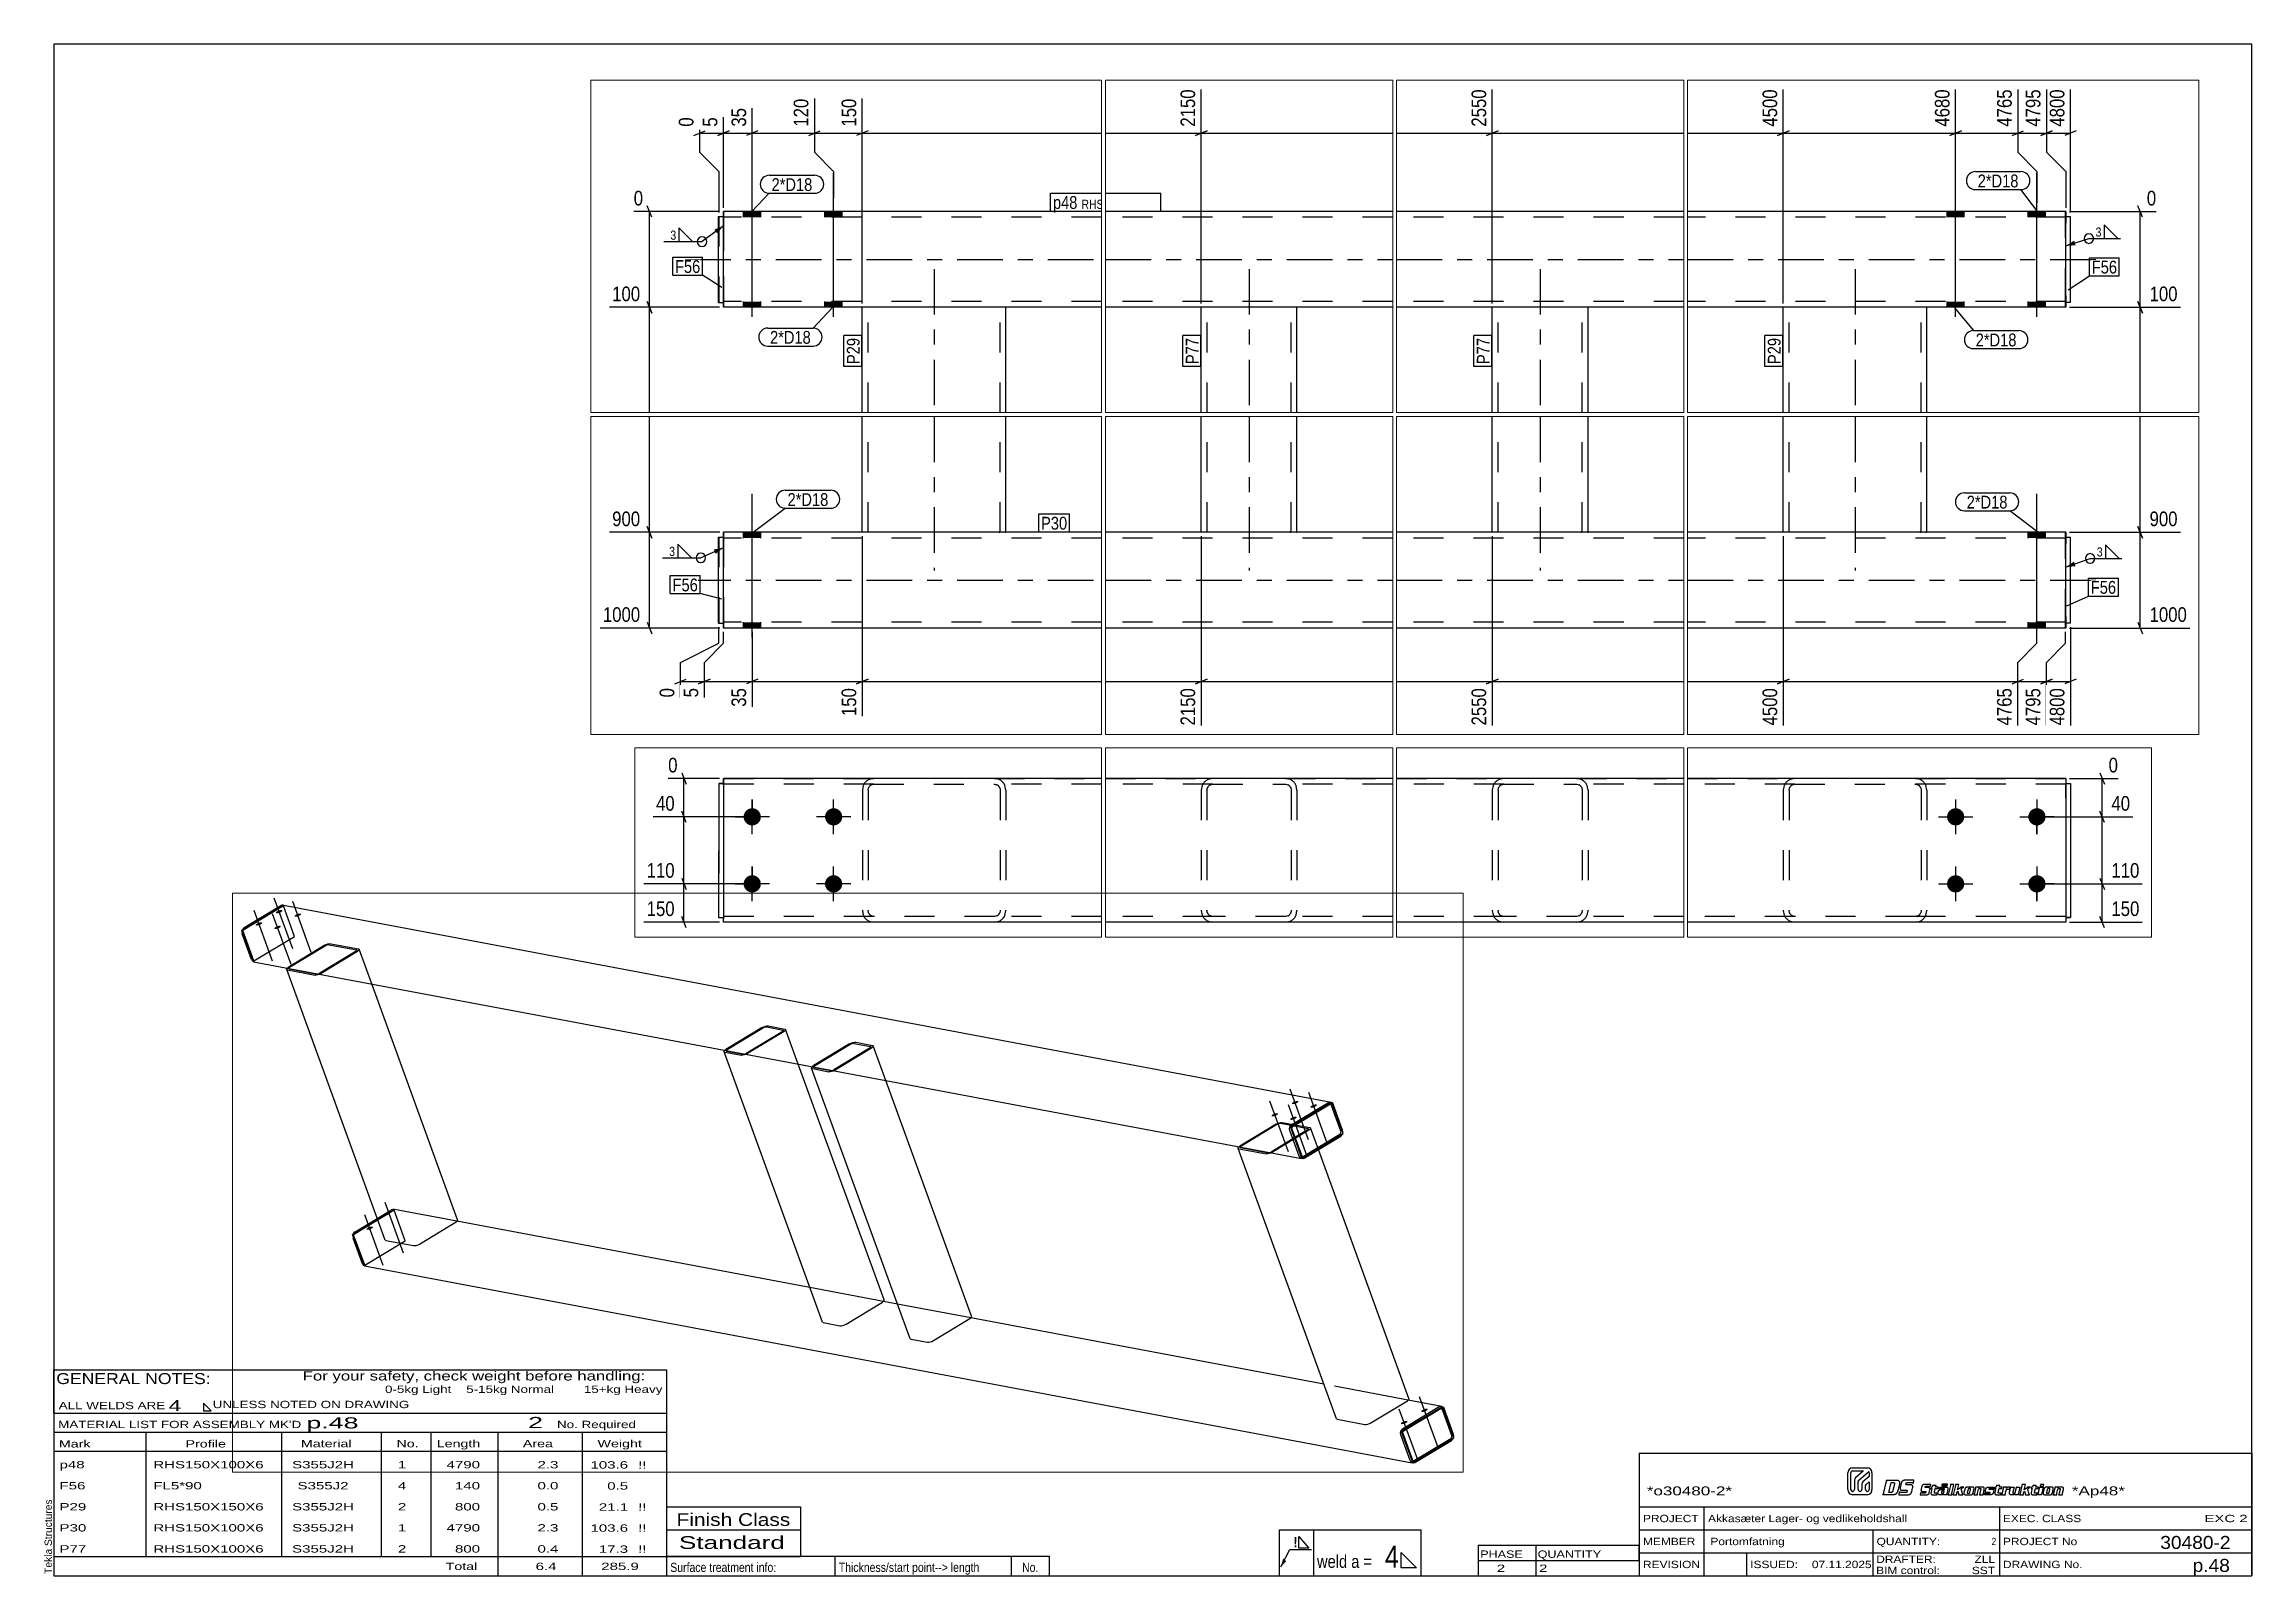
# Paper-space layout 'Layout1' of a CAD drawing. Header units: millimetres. Extents: x 2 to 579, y 5 to 405.
# The model-space entities are those that its viewports show. They can reach past a viewport. Long polylines and large blocks are cut down to what shows.
import ezdxf

# ---------------------------------------------------------------- set-up
doc = ezdxf.new("R2010")
doc.units = ezdxf.units.MM
doc.linetypes.add('DXK_LINE_DOT2', pattern=[3.9198, 1.9599, -1.9599])
doc.linetypes.add('DXK_LINE_DOT3', pattern=[5.9187, 2.979, -0.9799, 0.9799, -0.9799])
for name, color, linetype in [('GRAPHICAL_OBJECTS', 7, 'Continuous'), ('MÅLSÆTNING', 7, 'Continuous'), ('STÅL', 7, 'Continuous'), ('TEKST', 7, 'Continuous')]:
    doc.layers.add(name, color=color, linetype=linetype)
doc.layers.add('Viewport layer', color=7, linetype='Continuous', plot=False)
doc.styles.add('Arial', font='ARIAL.TTF', dxfattribs={"height": 0.2})
doc.styles.add('Arial Narrow', font='ARIALN.TTF', dxfattribs={"height": 0.2})
doc.styles.add('Arial Narrow Bold', font='ARIALNB.TTF', dxfattribs={"height": 0.2})
doc.styles.add('Arial Rounded MT Bold', font='ARLRDBD.TTF', dxfattribs={"height": 0.2})
doc.styles.add('IDAutomationHC39M', font='IDAUTOMATIONHC39M.TTF', dxfattribs={"height": 0.2})

psp = doc.layouts.get("Layout1")

# ---------------------------------------------------------------- texts
at = {"layer": 'GRAPHICAL_OBJECTS', "color": 7}
for s, height, style, width, p in [('GENERAL NOTES:', 2.8633, 'Arial Narrow', 1.4, (5.65, 55.06)), ('ALL WELDS ARE', 1.9089, 'Arial Narrow', 1.6, (6.29, 48.5)), ('UNLESS NOTED ON DRAWING', 1.9089, 'Arial Narrow', 1.6, (46.52, 48.78)), ('p.48', 2.912, 'Arial Rounded MT Bold', 1.794707, (70.97, 43.47)), ('2', 2.91, 'Arial Rounded MT Bold', 1.794707, (128.86, 43.56)), ("MATERIAL LIST FOR ASSEMBLY MK'D", 1.9089, 'Arial Narrow', 1.6, (6.15, 43.56)), ('Mark', 1.909, 'Arial Narrow', 1.7, (6.34, 38.5)), ('Profile', 1.909, 'Arial Narrow', 1.7, (39.41, 38.5)), ('Material', 1.909, 'Arial Narrow', 1.7, (69.54, 38.56)), ('No.', 1.909, 'Arial Narrow', 1.7, (94.5, 38.56)), ('Length', 1.909, 'Arial Narrow', 1.7, (105, 38.56)), ('Area', 1.909, 'Arial Narrow', 1.7, (127.5, 38.56)), ('No. Required', 1.9089, 'Arial Narrow', 1.6, (136.41, 43.56)), ('Weight', 1.909, 'Arial Narrow', 1.7, (147, 38.56)), ('PHASE', 1.909, 'Arial Narrow', 1.5, (377.5, 9.69)), ('QUANTITY', 1.909, 'Arial Narrow', 1.5, (392.5, 9.69))]:
    psp.add_text(s, height=height, dxfattribs=dict(at, style=style, width=width)).set_placement(p)
at = {"layer": 'GRAPHICAL_OBJECTS', "color": 7, "linetype": 'Continuous'}
for s, height, style, width, p in [('For your safety, check weight before handling:  ', 2.3861, 'Arial Narrow', 1.6, (70, 56)), ('0-5kg Light    5-15kg Normal        15+kg Heavy', 1.9089, 'Arial Narrow', 1.6, (91.5, 52.75)), ('4', 2.86, 'Arial Narrow', 1.794707, (35, 48)), ('p48', 1.909, 'Arial Narrow', 1.794707, (6.5, 33.06)), ('RHS150X100X6', 1.9089, 'Arial Narrow', 1.794707, (31, 33.06)), ('S355J2H', 1.909, 'Arial Narrow', 1.794707, (67.24, 33.06)), ('1', 1.91, 'Arial Narrow', 1.794707, (94.86, 33.06)), ('4790', 1.909, 'Arial Narrow', 1.794707, (107.58, 33.06)), ('2.3', 1.909, 'Arial Narrow', 1.794707, (131.32, 33.06)), ('103.6', 1.909, 'Arial Narrow', 1.794707, (145.15, 33)), ('!!', 1.909, 'Arial Narrow', 1.794707, (157.6, 33)), ('F56', 1.909, 'Arial Narrow', 1.794707, (6.5, 27.56)), ('FL5*90', 1.909, 'Arial Narrow', 1.794707, (31, 27.56)), ('S355J2', 1.909, 'Arial Narrow', 1.794707, (68.66, 27.56)), ('4', 1.91, 'Arial Narrow', 1.794707, (94.86, 27.56)), ('140', 1.909, 'Arial Narrow', 1.794707, (109.77, 27.56)), ('0.0', 1.909, 'Arial Narrow', 1.794707, (131.32, 27.56)), ('0.5', 1.909, 'Arial Narrow', 1.794707, (149.53, 27.5)), ('P29', 1.909, 'Arial Narrow', 1.794707, (6.5, 22.06)), ('RHS150X150X6', 1.9089, 'Arial Narrow', 1.794707, (31, 22.06)), ('S355J2H', 1.909, 'Arial Narrow', 1.794707, (67.24, 22.06)), ('2', 1.91, 'Arial Narrow', 1.794707, (94.86, 22.06)), ('800', 1.909, 'Arial Narrow', 1.794707, (109.77, 22.06)), ('0.5', 1.909, 'Arial Narrow', 1.794707, (131.32, 22.06)), ('21.1', 1.909, 'Arial Narrow', 1.794707, (147.34, 22)), ('!!', 1.909, 'Arial Narrow', 1.794707, (157.6, 22)), ('*o30480-2*', 2.333, 'IDAutomationHC39M', 1.425378, (421, 26)), ('*Ap48*', 2.333, 'IDAutomationHC39M', 1.425378, (532, 26.01)), ('P30', 1.909, 'Arial Narrow', 1.794707, (6.5, 16.56)), ('RHS150X100X6', 1.9089, 'Arial Narrow', 1.794707, (31, 16.56)), ('S355J2H', 1.909, 'Arial Narrow', 1.794707, (67.24, 16.56)), ('1', 1.91, 'Arial Narrow', 1.794707, (94.86, 16.56)), ('4790', 1.909, 'Arial Narrow', 1.794707, (107.58, 16.56)), ('2.3', 1.909, 'Arial Narrow', 1.794707, (131.32, 16.56)), ('103.6', 1.909, 'Arial Narrow', 1.794707, (145.15, 16.5)), ('!!', 1.909, 'Arial Narrow', 1.794707, (157.6, 16.5)), ('Finish Class', 3.3405, 'Arial Narrow', 1.425378, (167.62, 18)), ('PROJECT', 1.909, 'Arial Narrow', 1.425378, (420, 19)), ('Akkasæter Lager- og vedlikeholdshall', 1.9089, 'Arial Narrow', 1.425378, (437, 19)), ('EXEC. CLASS', 1.9089, 'Arial Narrow', 1.425378, (514, 19)), ('EXC 2', 1.909, 'Arial Narrow', 1.780292, (566.64, 19)), ('P77', 1.909, 'Arial Narrow', 1.794707, (6.5, 11.06)), ('RHS150X100X6', 1.9089, 'Arial Narrow', 1.794707, (31, 11.06)), ('S355J2H', 1.909, 'Arial Narrow', 1.794707, (67.24, 11.06)), ('2', 1.91, 'Arial Narrow', 1.794707, (94.86, 11.06)), ('800', 1.909, 'Arial Narrow', 1.794707, (109.77, 11.06)), ('0.4', 1.909, 'Arial Narrow', 1.794707, (131.32, 11.06)), ('17.3', 1.909, 'Arial Narrow', 1.794707, (147.34, 11)), ('!!', 1.909, 'Arial Narrow', 1.794707, (157.6, 11)), ('Standard', 3.34, 'Arial Narrow', 1.780292, (168.26, 12)), ('MEMBER', 1.909, 'Arial Narrow', 1.425378, (420, 13)), ('Portomfatning', 1.9089, 'Arial Narrow', 1.42538, (437.61, 13)), ('QUANTITY:', 1.909, 'Arial Narrow', 1.425378, (481, 13)), ('PROJECT No', 1.909, 'Arial Narrow', 1.425378, (514, 13)), ('30480-2', 3.397, 'Arial Rounded MT Bold', 1.1, (555.09, 12)), ('Total', 1.909, 'Arial Narrow', 1.7, (107.33, 6.5)), ('6.4', 1.909, 'Arial Narrow', 1.794707, (130.83, 6.5)), ('285.9', 1.909, 'Arial Narrow', 1.794707, (147.96, 6.5)), ('2', 1.91, 'Arial Narrow', 1.794707, (381.82, 6)), ('2', 1.91, 'Arial Narrow', 1.794707, (392.86, 6)), ('REVISION', 1.909, 'Arial Narrow', 1.425378, (420, 7)), ('ISSUED:', 1.909, 'Arial Narrow', 1.425378, (448, 7)), ('07.11.2025', 1.909, 'Arial Narrow', 1.425378, (464.11, 7)), ('DRAFTER:', 1.909, 'Arial Narrow', 1.425378, (480.91, 8.35)), ('BIM control:', 1.9089, 'Arial Narrow', 1.425378, (480.9, 5.44)), ('SST', 1.909, 'Arial Narrow', 1.425378, (505.88, 5.43)), ('ZLL', 1.909, 'Arial Narrow', 1.425378, (506.58, 8.35)), ('DRAWING No.', 1.9089, 'Arial Narrow', 1.425378, (514, 7)), ('p.48', 3.397, 'Arial Rounded MT Bold', 1.1, (563.53, 6))]:
    psp.add_text(s, height=height, dxfattribs=dict(at, style=style, width=width)).set_placement(p)
at = {"layer": 'GRAPHICAL_OBJECTS', "color": 174, "linetype": 'Continuous', "style": 'Arial'}
psp.add_text('Tekla Structures', height=1.9102, rotation=90, dxfattribs=at).set_placement((4.5, 5.5))
at = {"layer": 'GRAPHICAL_OBJECTS', "color": 2, "linetype": 'Continuous', "style": 'Arial Narrow Bold', "width": 0.99921}
psp.add_text('!', height=2.73, dxfattribs=at).set_placement((328.73, 12.42))
at = {"layer": 'GRAPHICAL_OBJECTS', "color": 7, "linetype": 'Continuous', "style": 'Arial Narrow'}
for s, height, p in [('4', 5.73, (352.61, 7.11)), ('2', 1.91, (511.03, 13)), ('Surface treatment info:', 2.3861, (166, 6)), ('Thickness/start point--> length', 2.3861, (210, 6)), ('weld a =', 3.34, (334.88, 7.06))]:
    psp.add_text(s, height=height, dxfattribs=at).set_placement(p)
at = {"layer": 'GRAPHICAL_OBJECTS', "color": 7, "style": 'Arial Narrow'}
psp.add_text('No.', height=2.386, dxfattribs=at).set_placement((257.87, 6))

msp = doc.modelspace()

# ---------------------------------------------------------------- hatches: boundary and pattern name
at = {"layer": 'STÅL', "linetype": 'Continuous'}
for points in [[(122.8, 1461.1), (121, 1460.5), (119.2, 1460.1), (117.6, 1459.8), (116.1, 1459.7), (114.9, 1459.8), (114, 1460.1), (113.4, 1460.6), (113.2, 1461.2), (113.3, 1461.9), (113.8, 1462.7), (114.7, 1463.6), (115.9, 1464.5), (117.3, 1465.3), (118.9, 1466.1), (120.6, 1466.9), (122.4, 1467.4), (124.2, 1467.9), (125.8, 1468.1), (127.3, 1468.2), (128.5, 1468.1), (129.4, 1467.8), (130, 1467.3), (130.2, 1466.7), (130.1, 1466), (129.6, 1465.2), (128.7, 1464.3), (127.5, 1463.4), (126.1, 1462.6), (124.5, 1461.8)], [(171.3, 1451.9), (169.5, 1451.4), (167.8, 1450.9), (166.1, 1450.7), (164.7, 1450.6), (163.5, 1450.7), (162.5, 1451), (161.9, 1451.5), (161.7, 1452.1), (161.9, 1452.8), (162.4, 1453.6), (163.3, 1454.5), (164.4, 1455.4), (165.8, 1456.2), (167.5, 1457), (169.2, 1457.7), (171, 1458.3), (172.7, 1458.7), (174.4, 1459), (175.8, 1459.1), (177, 1458.9), (178, 1458.7), (178.5, 1458.2), (178.8, 1457.6), (178.6, 1456.9), (178.1, 1456.1), (177.2, 1455.2), (176.1, 1454.3), (174.6, 1453.4), (173, 1452.6)], [(69.9, 1429.1), (68.1, 1428.5), (66.4, 1428.1), (64.7, 1427.8), (63.2, 1427.8), (62, 1427.9), (61.1, 1428.2), (60.5, 1428.6), (60.3, 1429.2), (60.5, 1429.9), (61, 1430.8), (61.8, 1431.6), (63, 1432.5), (64.4, 1433.4), (66, 1434.2), (67.8, 1434.9), (69.6, 1435.4), (71.3, 1435.9), (72.9, 1436.1), (74.4, 1436.2), (75.6, 1436.1), (76.5, 1435.8), (77.1, 1435.3), (77.3, 1434.7), (77.2, 1434), (76.7, 1433.2), (75.8, 1432.3), (74.7, 1431.4), (73.2, 1430.6), (71.6, 1429.8)], [(118.4, 1420), (116.6, 1419.4), (114.9, 1419), (113.3, 1418.7), (111.8, 1418.6), (110.6, 1418.7), (109.7, 1419), (109.1, 1419.5), (108.9, 1420.1), (109, 1420.8), (109.5, 1421.6), (110.4, 1422.5), (111.6, 1423.4), (113, 1424.2), (114.6, 1425), (116.3, 1425.7), (118.1, 1426.3), (119.9, 1426.7), (121.5, 1427), (123, 1427.1), (124.2, 1427), (125.1, 1426.7), (125.7, 1426.2), (125.9, 1425.6), (125.7, 1424.9), (125.2, 1424.1), (124.4, 1423.2), (123.2, 1422.3), (121.8, 1421.5), (120.2, 1420.7)], [(21621.2, 1105.4), (21639.2, 1105.4), (21639.2, 1111.4), (21621.2, 1111.4)], [(21621.2, 1105.4), (21639.2, 1105.4), (21639.2, 1111.4), (21621.2, 1111.4)], [(21706.2, 1105.4), (21724.2, 1105.4), (21724.2, 1111.4), (21706.2, 1111.4)], [(21706.2, 1105.4), (21724.2, 1105.4), (21724.2, 1111.4), (21706.2, 1111.4)], [(26284.2, 1111.4), (26266.2, 1111.4), (26266.2, 1105.4), (26284.2, 1105.4)], [(26284.2, 1111.4), (26266.2, 1111.4), (26266.2, 1105.4), (26284.2, 1105.4)], [(26369.1, 1111.4), (26351.1, 1111.4), (26351.1, 1105.4), (26369.1, 1105.4)], [(26369.1, 1111.4), (26351.1, 1111.4), (26351.1, 1105.4), (26369.1, 1105.4)], [(21621.2, 1011.4), (21639.2, 1011.4), (21639.2, 1017.4), (21621.2, 1017.4)], [(21621.2, 1011.4), (21639.2, 1011.4), (21639.2, 1017.4), (21621.2, 1017.4)], [(21706.2, 1011.4), (21724.2, 1011.4), (21724.2, 1017.4), (21706.2, 1017.4)], [(21706.2, 1011.4), (21724.2, 1011.4), (21724.2, 1017.4), (21706.2, 1017.4)], [(26284.2, 1017.4), (26266.2, 1017.4), (26266.2, 1011.4), (26284.2, 1011.4)], [(26284.2, 1017.4), (26266.2, 1017.4), (26266.2, 1011.4), (26284.2, 1011.4)], [(26369.1, 1017.4), (26351.1, 1017.4), (26351.1, 1011.4), (26369.1, 1011.4)], [(26369.1, 1017.4), (26351.1, 1017.4), (26351.1, 1011.4), (26369.1, 1011.4)], [(2775.8, 962.5), (2774, 962), (2772.2, 961.5), (2770.6, 961.3), (2769.1, 961.2), (2767.9, 961.3), (2767, 961.6), (2766.4, 962.1), (2766.2, 962.7), (2766.3, 963.4), (2766.9, 964.2), (2767.7, 965.1), (2768.9, 966), (2770.3, 966.8), (2771.9, 967.6), (2773.6, 968.3), (2775.4, 968.9), (2777.2, 969.3), (2778.8, 969.6), (2780.3, 969.7), (2781.5, 969.5), (2782.4, 969.3), (2783, 968.8), (2783.2, 968.2), (2783.1, 967.5), (2782.6, 966.7), (2781.7, 965.8), (2780.5, 964.9), (2779.1, 964), (2777.5, 963.2)], [(2824.3, 953.4), (2822.5, 952.8), (2820.8, 952.4), (2819.1, 952.2), (2817.7, 952.1), (2816.4, 952.2), (2815.5, 952.5), (2814.9, 952.9), (2814.7, 953.6), (2814.9, 954.3), (2815.4, 955.1), (2816.3, 956), (2817.4, 956.8), (2818.8, 957.7), (2820.5, 958.5), (2822.2, 959.2), (2824, 959.8), (2825.7, 960.2), (2827.4, 960.5), (2828.8, 960.5), (2830, 960.4), (2831, 960.1), (2831.5, 959.7), (2831.8, 959.1), (2831.6, 958.3), (2831.1, 957.5), (2830.2, 956.7), (2829.1, 955.8), (2827.6, 954.9), (2826, 954.1)], [(2722.9, 930.6), (2721.1, 930), (2719.4, 929.6), (2717.7, 929.3), (2716.2, 929.2), (2715, 929.3), (2714.1, 929.6), (2713.5, 930.1), (2713.3, 930.7), (2713.5, 931.4), (2714, 932.2), (2714.8, 933.1), (2716, 934), (2717.4, 934.8), (2719, 935.6), (2720.8, 936.3), (2722.6, 936.9), (2724.3, 937.3), (2725.9, 937.6), (2727.4, 937.7), (2728.6, 937.6), (2729.5, 937.3), (2730.1, 936.8), (2730.4, 936.2), (2730.2, 935.5), (2729.7, 934.7), (2728.8, 933.8), (2727.7, 932.9), (2726.2, 932.1), (2724.6, 931.3)], [(2771.4, 921.4), (2769.6, 920.9), (2767.9, 920.4), (2766.3, 920.2), (2764.8, 920.1), (2763.6, 920.2), (2762.7, 920.5), (2762.1, 921), (2761.9, 921.6), (2762, 922.3), (2762.5, 923.1), (2763.4, 924), (2764.5, 924.9), (2766, 925.7), (2767.6, 926.5), (2769.3, 927.2), (2771.1, 927.8), (2772.9, 928.2), (2774.5, 928.5), (2776, 928.6), (2777.2, 928.4), (2778.1, 928.2), (2778.7, 927.7), (2778.9, 927.1), (2778.7, 926.4), (2778.2, 925.5), (2777.4, 924.7), (2776.2, 923.8), (2774.8, 922.9), (2773.2, 922.1)], [(359.1, 634.4), (357.4, 633.8), (355.6, 633.4), (354, 633.1), (352.5, 633), (351.3, 633.1), (350.4, 633.4), (349.8, 633.9), (349.6, 634.5), (349.7, 635.2), (350.2, 636), (351.1, 636.9), (352.3, 637.8), (353.7, 638.6), (355.3, 639.4), (357, 640.1), (358.8, 640.7), (360.6, 641.2), (362.2, 641.4), (363.7, 641.5), (364.9, 641.4), (365.8, 641.1), (366.4, 640.6), (366.6, 640), (366.5, 639.3), (365.9, 638.5), (365.1, 637.6), (363.9, 636.7), (362.5, 635.9), (360.9, 635.1)], [(21621.2, 205.4), (21639.2, 205.4), (21639.2, 211.4), (21621.2, 211.4)], [(21621.2, 205.4), (21639.2, 205.4), (21639.2, 211.4), (21621.2, 211.4)], [(26369.1, 211.4), (26351.1, 211.4), (26351.1, 205.4), (26369.1, 205.4)], [(26369.1, 211.4), (26351.1, 211.4), (26351.1, 205.4), (26369.1, 205.4)], [(3113.6, 158.7), (3111.8, 158.1), (3110, 157.7), (3108.4, 157.4), (3106.9, 157.4), (3105.7, 157.5), (3104.8, 157.8), (3104.2, 158.2), (3104, 158.8), (3104.1, 159.6), (3104.6, 160.4), (3105.5, 161.2), (3106.7, 162.1), (3108.1, 163), (3109.7, 163.8), (3111.4, 164.5), (3113.2, 165.1), (3115, 165.5), (3116.6, 165.7), (3118.1, 165.8), (3119.3, 165.7), (3120.2, 165.4), (3120.8, 165), (3121, 164.4), (3120.9, 163.6), (3120.3, 162.8), (3119.5, 161.9), (3118.3, 161.1), (3116.9, 160.2), (3115.3, 159.4)], [(3060.7, 126.7), (3058.9, 126.1), (3057.1, 125.7), (3055.5, 125.5), (3054, 125.4), (3052.8, 125.5), (3051.9, 125.8), (3051.3, 126.2), (3051.1, 126.9), (3051.3, 127.6), (3051.8, 128.4), (3052.6, 129.3), (3053.8, 130.1), (3055.2, 131), (3056.8, 131.8), (3058.6, 132.5), (3060.4, 133.1), (3062.1, 133.5), (3063.7, 133.8), (3065.2, 133.8), (3066.4, 133.7), (3067.3, 133.4), (3067.9, 133), (3068.1, 132.4), (3068, 131.6), (3067.5, 130.8), (3066.6, 130), (3065.4, 129.1), (3064, 128.2), (3062.4, 127.4)], [(9920.5, 116.6, -1), (9920.5, 134.6, -1)], [(10005.5, 116.6, -1), (10005.5, 134.6, -1)], [(14565.5, 134.6, -1), (14565.5, 116.6, -1)], [(14650.4, 134.6, -1), (14650.4, 116.6, -1)], [(21621.2, 111.4), (21639.2, 111.4), (21639.2, 117.4), (21621.2, 117.4)], [(21621.2, 111.4), (21639.2, 111.4), (21639.2, 117.4), (21621.2, 117.4)], [(26369.1, 117.4), (26351.1, 117.4), (26351.1, 111.4), (26369.1, 111.4)], [(26369.1, 117.4), (26351.1, 117.4), (26351.1, 111.4), (26369.1, 111.4)], [(9920.5, 46.6, -1), (9920.5, 64.6, -1)], [(10005.5, 46.6, -1), (10005.5, 64.6, -1)], [(14565.5, 64.6, -1), (14565.5, 46.6, -1)], [(14650.4, 64.6, -1), (14650.4, 46.6, -1)]]:
    msp.add_hatch(color=96, dxfattribs=at).paths.add_polyline_path(points)
at = {"layer": 'TEKST', "linetype": 'Continuous'}
for points in [[(21590.6, 1092.6), (21600.1, 1096.5), (21593.6, 1088.5)], [(26400.5, 1076.2), (26390.2, 1075.6), (26399, 1081)], [(21590, 193.4), (21600.1, 195.2), (21592, 188.9)], [(26400.4, 176), (26390.1, 175), (26398.7, 180.7)]]:
    msp.add_hatch(color=3, dxfattribs=at).paths.add_polyline_path(points)

# ---------------------------------------------------------------- linework, layer by layer
at = {"layer": 'MÅLSÆTNING', "color": 7, "linetype": 'Continuous'}
for p, q in [((21695.2, 1229.4), (21695.2, 1173.3)), ((21695.2, 1229.4), (21695.2, 1173.3)), ((21745.2, 1015.4), (21745.2, 1229.4)), ((23745.2, 1015.4), (23745.2, 1239.1)), ((24145.2, 1015.4), (24145.2, 1239.1)), ((24145.2, 1015.4), (24145.2, 1239.1)), ((26095.2, 1015.4), (26095.2, 1239.1)), ((26095.2, 1015.4), (26095.2, 1239.1)), ((26275.2, 1125.4), (26275.2, 1239.1)), ((26275.2, 1125.4), (26275.2, 1239.1)), ((26340.2, 1239.1), (26340.2, 1173.3)), ((26370.2, 1239.1), (26370.2, 1173.3)), ((26395.2, 1110.4), (26395.2, 1239.1)), ((21575.2, 1209.9), (21575.2, 1173.3)), ((21600.1, 1115.4), (21600.1, 1209.9)), ((21630.2, 1120.4), (21630.2, 1219.6)), ((21630.2, 1120.4), (21630.2, 1219.6)), ((21569.2, 1190.9), (21581.2, 1195.7)), ((21594.1, 1190.9), (21606.1, 1195.7)), ((21600.1, 1193.3), (21630.2, 1193.3)), ((21636.2, 1195.7), (21624.2, 1190.9)), ((21636.2, 1195.7), (21624.2, 1190.9)), ((21630.2, 1193.3), (21695.2, 1193.3)), ((21689.2, 1190.9), (21701.2, 1195.7)), ((21689.2, 1190.9), (21701.2, 1195.7)), ((21695.2, 1193.3), (21745.2, 1193.3)), ((21751.2, 1195.7), (21739.2, 1190.9)), ((23739.2, 1190.9), (23751.2, 1195.7)), ((24151.2, 1195.7), (24139.2, 1190.9)), ((24139.2, 1190.9), (24151.2, 1195.7)), ((24145.2, 1193.3), (26095.2, 1193.3)), ((26101.2, 1195.7), (26089.2, 1190.9)), ((26089.2, 1190.9), (26101.2, 1195.7)), ((26095.2, 1193.3), (26275.2, 1193.3)), ((26281.2, 1195.7), (26269.2, 1190.9)), ((26269.2, 1190.9), (26281.2, 1195.7)), ((26275.2, 1193.3), (26340.2, 1193.3)), ((26334.2, 1190.9), (26346.2, 1195.7)), ((26364.2, 1190.9), (26376.2, 1195.7)), ((26370.2, 1193.3), (26395.2, 1193.3)), ((26401.2, 1195.7), (26389.2, 1190.9)), ((21575.2, 1173.3), (21595.2, 1153.3)), ((21595.2, 1153.3), (21595.2, 1110.4)), ((21695.2, 1173.3), (21715.2, 1153.3)), ((21695.2, 1173.3), (21715.2, 1153.3)), ((21715.2, 1153.3), (21715.2, 1125.4)), ((21715.2, 1153.3), (21715.2, 1125.4)), ((26340.2, 1173.3), (26360.1, 1153.3)), ((26340.2, 1173.3), (26360.1, 1153.3)), ((26360.1, 1153.3), (26360.1, 1120.4)), ((26360.1, 1153.3), (26360.1, 1120.4)), ((26370.2, 1173.3), (26390.2, 1153.3)), ((26370.2, 1173.3), (26390.2, 1153.3)), ((26390.2, 1153.3), (26390.2, 1115.4)), ((26390.2, 1153.3), (26390.2, 1115.4)), ((21596.1, 1111.4), (21506.4, 1111.4)), ((21525.3, 1105.4), (21520.5, 1117.4)), ((21522.9, 1011.4), (21522.9, 1111.4)), ((26394.2, 1111.4), (26484.7, 1111.4)), ((26470.5, 1105.4), (26465.7, 1117.4)), ((21520.5, 1017.4), (21525.3, 1005.4)), ((21525.3, 1005.4), (21520.5, 1017.4)), ((26470.5, 1005.4), (26465.7, 1017.4)), ((21596.1, 1011.4), (21481, 1011.4)), ((21596.1, 1011.4), (21481, 1011.4)), ((26394.2, 1011.4), (26510, 1011.4)), ((21596.2, 211.4), (21481, 211.4)), ((21525.3, 205.4), (21520.5, 217.4)), ((21522.9, 111.4), (21522.9, 211.4)), ((26394.2, 211.4), (26510, 211.4)), ((26470.5, 205.4), (26465.7, 217.4)), ((26468.1, 111.4), (26468.1, 211.4)), ((21745.2, 207.4), (21745.2, 19.4)), ((21745.2, 207.4), (21745.2, 19.4)), ((23745.2, 207.4), (23745.2, 9.6)), ((23745.2, 207.4), (23745.2, 9.6)), ((24145.2, 207.4), (24145.2, 9.6)), ((24145.2, 207.4), (24145.2, 9.6)), ((26095.2, 207.4), (26095.2, 9.6)), ((26095.2, 207.4), (26095.2, 9.6)), ((9886.4, 165.6), (9832.7, 165.6)), ((14684.5, 165.6), (14735.1, 165.6)), ((9916.5, 125.6), (9817.1, 125.6)), ((9851.6, 119.6), (9846.8, 131.6)), ((9849.2, 55.6), (9849.2, 125.6)), ((14654.4, 125.6), (14750.6, 125.6)), ((14720.9, 119.6), (14716.1, 131.6)), ((14718.5, 55.6), (14718.5, 125.6)), ((21520.5, 117.4), (21525.3, 105.4)), ((26465.7, 117.4), (26470.5, 105.4)), ((21596.2, 111.4), (21471.3, 111.4)), ((21555.2, 75.4), (21595.2, 95.4)), ((21580.2, 75.4), (21600.2, 95.4)), ((21580.2, 75.4), (21600.2, 95.4)), ((21595.2, 95.4), (21595.2, 112.4)), ((21600.2, 95.4), (21600.2, 107.4)), ((21600.2, 95.4), (21600.2, 107.4)), ((21630.2, 107.4), (21630.2, 29.1)), ((21630.2, 107.4), (21630.2, 29.1)), ((26340.1, 75.4), (26360.1, 95.4)), ((26340.1, 75.4), (26360.1, 95.4)), ((26360.1, 95.4), (26360.1, 107.4)), ((26360.1, 95.4), (26360.1, 107.4)), ((26370.1, 75.4), (26390.1, 95.4)), ((26370.1, 75.4), (26390.1, 95.4)), ((26390.1, 95.4), (26390.1, 107.4)), ((26390.1, 95.4), (26390.1, 107.4)), ((26394.2, 111.4), (26519.8, 111.4)), ((26395.2, 112.4), (26395.2, 9.6)), ((21555.2, 38.9), (21555.2, 75.4)), ((21580.2, 38.9), (21580.2, 75.4)), ((21580.2, 38.9), (21580.2, 75.4)), ((26340.1, 9.6), (26340.1, 75.4)), ((26370.1, 9.6), (26370.1, 75.4)), ((9916.5, 55.6), (9807.3, 55.6)), ((9916.5, 55.6), (9807.3, 55.6)), ((9846.8, 61.6), (9851.6, 49.6)), ((9846.8, 61.6), (9851.6, 49.6)), ((9849.2, 15.6), (9849.2, 55.6)), ((14654.4, 55.6), (14760.4, 55.6)), ((14654.4, 55.6), (14760.4, 55.6)), ((14716.1, 61.6), (14720.9, 49.6)), ((14716.1, 61.6), (14720.9, 49.6)), ((14718.5, 15.6), (14718.5, 55.6)), ((21549.2, 53), (21561.2, 57.8)), ((21555.2, 55.4), (21580.2, 55.4)), ((21574.2, 53), (21586.2, 57.8)), ((21586.2, 57.8), (21574.2, 53)), ((21580.2, 55.4), (21630.2, 55.4)), ((21636.2, 57.8), (21624.2, 53)), ((21636.2, 57.8), (21624.2, 53)), ((21630.2, 55.4), (21745.2, 55.4)), ((21751.2, 57.8), (21739.2, 53)), ((21739.2, 53), (21751.2, 57.8)), ((21745.2, 55.4), (23745.2, 55.4)), ((23751.2, 57.8), (23739.2, 53)), ((23739.2, 53), (23751.2, 57.8)), ((23745.2, 55.4), (24145.2, 55.4)), ((24151.2, 57.8), (24139.2, 53)), ((24139.2, 53), (24151.2, 57.8)), ((24145.2, 55.4), (26095.2, 55.4)), ((26101.2, 57.8), (26089.2, 53)), ((26089.2, 53), (26101.2, 57.8)), ((26334.1, 53), (26346.1, 57.8)), ((26340.1, 55.4), (26370.1, 55.4)), ((26376.1, 57.8), (26364.1, 53)), ((26401.2, 57.8), (26389.2, 53)), ((9886.4, 15.6), (9807.3, 15.6)), ((9851.6, 9.6), (9846.8, 21.6)), ((14684.5, 15.6), (14760.4, 15.6)), ((14720.9, 9.6), (14716.1, 21.6))]:
    msp.add_line(p, q, dxfattribs=at)
at = {"layer": 'STÅL', "color": 96, "linetype": 'Continuous'}
for p, q in [((157.1, 1366.8), (108.8, 1499.3)), ((205.6, 1357.7), (157.4, 1490.2)), ((104.2, 1334.8), (56, 1467.3)), ((152.7, 1325.7), (104.5, 1458.2)), ((21630.2, 1001.4), (21630.2, 1151.4)), ((21630.2, 1001.4), (21630.2, 1151.4)), ((21715.2, 1001.4), (21715.2, 1151.4)), ((21715.2, 1001.4), (21715.2, 1151.4)), ((26275.2, 1001.4), (26275.2, 1151.4)), ((26275.2, 1001.4), (26275.2, 1151.4)), ((26360.1, 1001.4), (26360.1, 1151.4)), ((26360.1, 1001.4), (26360.1, 1151.4)), ((21621.2, 1105.4), (21621.2, 1111.4)), ((21621.2, 1105.4), (21621.2, 1111.4)), ((21639.2, 1105.4), (21639.2, 1111.4)), ((21639.2, 1105.4), (21639.2, 1111.4)), ((21706.2, 1105.4), (21706.2, 1111.4)), ((21706.2, 1105.4), (21706.2, 1111.4)), ((21724.2, 1105.4), (21724.2, 1111.4)), ((21724.2, 1105.4), (21724.2, 1111.4)), ((26266.2, 1105.4), (26266.2, 1111.4)), ((26266.2, 1105.4), (26266.2, 1111.4)), ((26284.2, 1105.4), (26284.2, 1111.4)), ((26284.2, 1105.4), (26284.2, 1111.4)), ((26351.1, 1105.4), (26351.1, 1111.4)), ((26351.1, 1105.4), (26351.1, 1111.4)), ((26369.1, 1105.4), (26369.1, 1111.4)), ((26369.1, 1105.4), (26369.1, 1111.4)), ((21621.2, 1011.4), (21621.2, 1017.4)), ((21621.2, 1011.4), (21621.2, 1017.4)), ((21639.2, 1011.4), (21639.2, 1017.4)), ((21639.2, 1011.4), (21639.2, 1017.4)), ((21706.2, 1011.4), (21706.2, 1017.4)), ((21706.2, 1011.4), (21706.2, 1017.4)), ((21724.2, 1011.4), (21724.2, 1017.4)), ((21724.2, 1011.4), (21724.2, 1017.4)), ((26266.2, 1011.4), (26266.2, 1017.4)), ((26266.2, 1011.4), (26266.2, 1017.4)), ((26284.2, 1011.4), (26284.2, 1017.4)), ((26284.2, 1011.4), (26284.2, 1017.4)), ((26351.1, 1011.4), (26351.1, 1017.4)), ((26351.1, 1011.4), (26351.1, 1017.4)), ((26369.1, 1011.4), (26369.1, 1017.4)), ((26369.1, 1011.4), (26369.1, 1017.4)), ((2810.1, 868.3), (2761.8, 1000.8)), ((2858.6, 859.2), (2810.4, 991.6)), ((2757.2, 836.3), (2709, 968.8)), ((2805.7, 827.2), (2757.5, 959.7)), ((393.4, 540.1), (345.2, 672.6)), ((21630.2, 101.4), (21630.2, 251.4)), ((21630.2, 101.4), (21630.2, 251.4)), ((26360.1, 101.4), (26360.1, 251.4)), ((26360.1, 101.4), (26360.1, 251.4)), ((21621.2, 205.4), (21621.2, 211.4)), ((21621.2, 205.4), (21621.2, 211.4)), ((21639.2, 205.4), (21639.2, 211.4)), ((21639.2, 205.4), (21639.2, 211.4)), ((26351.1, 205.4), (26351.1, 211.4)), ((26351.1, 205.4), (26351.1, 211.4)), ((26369.1, 205.4), (26369.1, 211.4)), ((26369.1, 205.4), (26369.1, 211.4)), ((3147.9, 64.5), (3099.6, 196.9)), ((3095, 32.5), (3046.8, 164.9)), ((9920.5, 107.6), (9920.5, 143.6)), ((9920.5, 143.6), (9920.5, 131.6)), ((10005.5, 107.6), (10005.5, 143.6)), ((14565.5, 143.6), (14565.5, 107.6)), ((14650.4, 143.6), (14650.4, 107.6)), ((14650.4, 143.6), (14650.4, 131.6)), ((9938.5, 125.6), (9902.5, 125.6)), ((9902.5, 125.6), (9914.4, 125.6)), ((9920.5, 107.6), (9920.5, 119.6)), ((9938.5, 125.6), (9926.5, 125.6)), ((10023.5, 125.6), (9987.5, 125.6)), ((14547.5, 125.6), (14583.5, 125.6)), ((14632.4, 125.6), (14668.4, 125.6)), ((14632.4, 125.6), (14644.4, 125.6)), ((14650.4, 107.6), (14650.4, 119.6)), ((14668.4, 125.6), (14656.5, 125.6)), ((21621.2, 111.4), (21621.2, 117.4)), ((21621.2, 111.4), (21621.2, 117.4)), ((21639.2, 111.4), (21639.2, 117.4)), ((21639.2, 111.4), (21639.2, 117.4)), ((26351.1, 111.4), (26351.1, 117.4)), ((26351.1, 111.4), (26351.1, 117.4)), ((26369.1, 111.4), (26369.1, 117.4)), ((26369.1, 111.4), (26369.1, 117.4)), ((9920.5, 37.6), (9920.5, 73.6)), ((9920.5, 73.6), (9920.5, 61.6)), ((10005.5, 37.6), (10005.5, 73.6)), ((14565.5, 73.6), (14565.5, 37.6)), ((14650.4, 73.6), (14650.4, 37.6)), ((14650.4, 73.6), (14650.4, 61.6)), ((9938.5, 55.6), (9902.5, 55.6)), ((9902.5, 55.6), (9914.4, 55.6)), ((9920.5, 37.6), (9920.5, 49.6)), ((9938.5, 55.6), (9926.5, 55.6)), ((10023.5, 55.6), (9987.5, 55.6)), ((14547.5, 55.6), (14583.5, 55.6)), ((14632.4, 55.6), (14668.4, 55.6)), ((14632.4, 55.6), (14644.4, 55.6)), ((14650.4, 37.6), (14650.4, 49.6)), ((14668.4, 55.6), (14656.5, 55.6))]:
    msp.add_line(p, q, dxfattribs=at)
at = {"layer": 'STÅL', "color": 7, "linetype": 'DXK_LINE_DOT2'}
for p, q in [((25.8, 1416.4), (129.8, 1479.3)), ((132.6, 1478.8), (26.9, 1414.8)), ((129.8, 1479.3), (132.6, 1478.8)), ((161.5, 1399.3), (132.6, 1478.8)), ((52.9, 1335.9), (24.9, 1412.9)), ((25.2, 1415.1), (26.9, 1414.8)), ((55.8, 1335.3), (26.9, 1414.8)), ((55.8, 1335.3), (161.5, 1399.3)), ((240.7, 1376.1), (145.5, 1318.5)), ((244.1, 1375.5), (148.9, 1317.9)), ((322.9, 1360.7), (227.7, 1303.1)), ((240.7, 1376.1), (244.7, 1378.1)), ((246.1, 1376.5), (244.1, 1375.5)), ((244.7, 1378.1), (249.1, 1379.6)), ((248.3, 1377.2), (246.1, 1376.5)), ((250.4, 1377.6), (248.3, 1377.2)), ((249.1, 1379.6), (253.3, 1380.4)), ((252.1, 1377.6), (250.4, 1377.6)), ((252.1, 1377.6), (324, 1364)), ((253.3, 1380.4), (256.6, 1380.3)), ((256.6, 1380.3), (328.6, 1366.8)), ((322.9, 1360.7), (324.4, 1361.8)), ((325, 1363.6), (324, 1364)), ((324.4, 1361.8), (325.1, 1362.8)), ((325.1, 1362.8), (325, 1363.6)), ((329.3, 1362.2), (326.3, 1360)), ((328.6, 1366.8), (330.5, 1365.9)), ((330.7, 1364.3), (329.3, 1362.2)), ((330.5, 1365.9), (330.7, 1364.3)), ((363.4, 1275.4), (330.5, 1365.9)), ((326.3, 1360), (231.2, 1302.4)), ((52.9, 1335.9), (55.8, 1335.3)), ((143.2, 1316.8), (143.4, 1317)), ((143.4, 1317), (145.5, 1318.5)), ((146.9, 1316.1), (147.1, 1316.3)), ((147.1, 1316.3), (147.5, 1316.8)), ((147.5, 1316.8), (148.9, 1317.9)), ((224.2, 1301.6), (224.7, 1301.7)), ((224.7, 1301.7), (225.8, 1302.1)), ((225.8, 1302.1), (227.7, 1303.1)), ((228, 1300.8), (228.4, 1301)), ((228.4, 1301), (231.2, 1302.4)), ((1383, 1161.5), (1287.8, 1103.9)), ((1386.4, 1160.8), (1291.2, 1103.2)), ((1383, 1161.5), (1387, 1163.5)), ((1388.4, 1161.8), (1386.4, 1160.8)), ((1387, 1163.5), (1391.4, 1165)), ((1390.6, 1162.6), (1388.4, 1161.8)), ((1392.7, 1162.9), (1390.6, 1162.6)), ((1391.4, 1165), (1395.6, 1165.7)), ((1394.4, 1162.9), (1392.7, 1162.9)), ((1394.4, 1162.9), (1437.8, 1154.8)), ((1395.6, 1165.7), (1398.9, 1165.7)), ((1398.9, 1165.7), (1442.3, 1157.5)), ((1438.7, 1154.3), (1437.8, 1154.8)), ((1438.1, 1152.5), (1438.9, 1153.5)), ((1438.9, 1153.5), (1438.7, 1154.3)), ((1442.3, 1157.5), (1444.2, 1156.6)), ((1444.5, 1155), (1443, 1152.9)), ((1444.2, 1156.6), (1444.5, 1155)), ((1446.1, 1151.5), (1444.2, 1156.6)), ((1436.7, 1151.4), (1341.5, 1093.8)), ((1440.1, 1150.7), (1344.9, 1093.2)), ((1436.7, 1151.4), (1438.1, 1152.5)), ((1443, 1152.9), (1440.1, 1150.7)), ((1477.2, 1066.1), (1446.1, 1151.5)), ((1611.4, 1118.5), (1516.3, 1061)), ((1614.9, 1117.9), (1519.7, 1060.3)), ((1665.1, 1108.4), (1570, 1050.9)), ((1668.6, 1107.8), (1573.4, 1050.2)), ((1611.4, 1118.5), (1615.4, 1120.5)), ((1616.9, 1118.9), (1614.9, 1117.9)), ((1615.4, 1120.5), (1619.9, 1122)), ((1619.1, 1119.6), (1616.9, 1118.9)), ((1621.2, 1120), (1619.1, 1119.6)), ((1619.9, 1122), (1624, 1122.8)), ((1622.8, 1120), (1621.2, 1120)), ((1622.8, 1120), (1666.2, 1111.8)), ((1624, 1122.8), (1627.4, 1122.7)), ((1627.4, 1122.7), (1670.8, 1114.6)), ((1665.1, 1108.4), (1666.6, 1109.5)), ((1667.2, 1111.4), (1666.2, 1111.8)), ((1666.6, 1109.5), (1667.3, 1110.6)), ((1667.3, 1110.6), (1667.2, 1111.4)), ((1671.5, 1110), (1668.6, 1107.8)), ((1670.8, 1114.6), (1672.7, 1113.7)), ((1673, 1112), (1671.5, 1110)), ((1672.7, 1113.7), (1673, 1112)), ((1705.6, 1023.2), (1672.7, 1113.7)), ((21600.1, 1111.4), (21600.2, 1111.4)), ((21600.2, 1111.4), (21600.2, 1110.5)), ((21600.2, 1110.5), (21600.2, 1107.9)), ((21600.2, 1107.9), (21600.2, 1103.7)), ((26390.1, 1110.5), (26390.1, 1111.4)), ((26390.1, 1107.9), (26390.1, 1110.5)), ((26390.1, 1104), (26390.1, 1107.9)), ((1285.5, 1102.1), (1285.7, 1102.3)), ((1285.7, 1102.3), (1287.8, 1103.9)), ((1289.3, 1101.4), (1289.4, 1101.7)), ((1289.4, 1101.7), (1289.8, 1102.1)), ((1289.8, 1102.1), (1291.2, 1103.2)), ((1338, 1092.3), (1338.4, 1092.4)), ((1338.4, 1092.4), (1339.5, 1092.8)), ((1339.5, 1092.8), (1341.5, 1093.8)), ((1341.7, 1091.6), (1342.1, 1091.8)), ((1342.1, 1091.8), (1344.9, 1093.2)), ((21595.1, 1106.4), (21595.2, 1106.4)), ((21595.2, 1106.4), (21595.2, 1016.4)), ((21600.1, 1106.4), (21600.1, 1016.4)), ((21600.2, 1106.4), (21600.1, 1106.4)), ((21600.1, 1105.4), (21600.2, 1105.4)), ((21995.2, 1105.4), (21600.1, 1105.4)), ((21600.1, 1105.4), (21600.1, 1105)), ((21600.1, 1105), (21600.1, 1103.7)), ((21600.1, 1103.7), (21600.1, 1101.7)), ((21600.1, 1101.7), (21600.1, 1023.4)), ((21600.2, 1016.4), (21600.2, 1106.4)), ((21600.2, 1105), (21600.2, 1105.4)), ((21600.2, 1103.7), (21600.2, 1105)), ((21600.2, 1101.7), (21600.2, 1103.7)), ((21600.2, 1103.7), (21600.2, 1099.4)), ((21600.2, 1101.7), (21600.2, 1023.4)), ((21600.2, 1021.1), (21600.2, 1099.4)), ((23945.2, 1105.4), (23645.2, 1105.4)), ((24345.2, 1105.4), (24045.2, 1105.4)), ((26390.2, 1105.4), (25995.2, 1105.4)), ((26390.2, 1106.4), (26390.1, 1106.4)), ((26390.1, 1106.4), (26390.1, 1016.4)), ((26390.1, 1106.4), (26390.2, 1106.4)), ((26390.1, 1105), (26390.1, 1103.7)), ((26390.1, 1099.4), (26390.1, 1104)), ((26390.1, 1103.7), (26390.1, 1101.7)), ((26390.1, 1021.1), (26390.1, 1101.7)), ((26390.1, 1021.1), (26390.1, 1099.4)), ((26390.2, 1016.4), (26390.2, 1106.4)), ((26390.2, 1106.4), (26390.2, 1106.4)), ((26390.2, 1105), (26390.2, 1105.4)), ((26390.1, 1105.4), (26390.1, 1105)), ((26390.2, 1103.7), (26390.2, 1105)), ((26390.2, 1101.7), (26390.2, 1103.7)), ((26390.2, 1021.1), (26390.2, 1101.7)), ((26395.1, 1016.4), (26395.1, 1106.4)), ((1514.2, 1059.4), (1516.3, 1061)), ((1513.9, 1059.2), (1514.2, 1059.4)), ((1517.7, 1058.5), (1517.9, 1058.7)), ((1517.9, 1058.7), (1518.2, 1059.2)), ((1518.2, 1059.2), (1519.7, 1060.3)), ((1566.4, 1049.3), (1566.9, 1049.5)), ((1566.9, 1049.5), (1568, 1049.9)), ((1568, 1049.9), (1570, 1050.9)), ((1570.2, 1048.6), (1570.6, 1048.8)), ((1570.6, 1048.8), (1573.4, 1050.2)), ((21595.2, 1016.4), (21595.1, 1016.4)), ((21600.1, 1023.4), (21600.1, 1021.1)), ((21600.1, 1021.1), (21600.1, 1019.2)), ((21600.1, 1019.2), (21600.1, 1017.9)), ((21600.1, 1017.9), (21600.1, 1017.4)), ((21600.1, 1017.4), (21600.2, 1017.4)), ((21995.2, 1017.4), (21600.1, 1017.4)), ((21600.1, 1016.4), (21600.2, 1016.4)), ((21600.2, 1021.1), (21600.2, 1023.4)), ((21600.2, 1019.2), (21600.2, 1021.1)), ((21600.2, 1021.1), (21600.2, 1017.9)), ((21600.2, 1018.8), (21600.2, 1019.2)), ((21600.2, 1017.9), (21600.2, 1018.8)), ((21600.2, 1017.4), (21600.2, 1017.9)), ((21600.2, 1017.9), (21600.2, 1014.9)), ((21600.2, 1014.9), (21600.2, 1012.3)), ((23945.2, 1017.4), (23645.2, 1017.4)), ((24345.2, 1017.4), (24045.2, 1017.4)), ((26390.2, 1017.4), (25995.2, 1017.4)), ((26390.1, 1021.1), (26390.1, 1018.8)), ((26390.1, 1018.8), (26390.1, 1021.1)), ((26390.1, 1018.8), (26390.1, 1017.9)), ((26390.1, 1014.9), (26390.1, 1018.8)), ((26390.1, 1016.4), (26390.2, 1016.4)), ((26390.2, 1016.4), (26390.1, 1016.4)), ((26390.1, 1012.3), (26390.1, 1014.9)), ((26390.2, 1019.2), (26390.2, 1021.1)), ((26390.2, 1017.9), (26390.2, 1019.2)), ((26390.1, 1017.9), (26390.1, 1017.4)), ((26390.2, 1017.4), (26390.2, 1017.9)), ((26390.2, 1016.4), (26390.2, 1016.4)), ((21600.1, 1011.4), (21600.2, 1011.4)), ((21600.2, 1012.3), (21600.2, 1011.4)), ((21751.2, 1011.4), (21745.2, 1011.4)), ((21751.2, 901.4), (21751.2, 1011.4)), ((21751.6, 1011.4), (21751.2, 1011.4)), ((21752.6, 1011.4), (21751.6, 1011.4)), ((21895.2, 1011.4), (21752.6, 1011.4)), ((21889.2, 901.4), (21889.2, 1011.4)), ((23751.2, 1011.4), (23745.2, 1011.4)), ((23751.2, 901.4), (23751.2, 1011.4)), ((23751.6, 1011.4), (23751.2, 1011.4)), ((23752.6, 1011.4), (23751.6, 1011.4)), ((23845.2, 1011.4), (23752.6, 1011.4)), ((23839.2, 901.4), (23839.2, 1011.4)), ((24151.2, 1011.4), (24145.2, 1011.4)), ((24151.2, 901.4), (24151.2, 1011.4)), ((24151.6, 1011.4), (24151.2, 1011.4)), ((24152.6, 1011.4), (24151.6, 1011.4)), ((24245.2, 1011.4), (24152.6, 1011.4)), ((24239.2, 901.4), (24239.2, 1011.4)), ((26101.2, 1011.4), (26095.2, 1011.4)), ((26101.2, 901.4), (26101.2, 1011.4)), ((26101.6, 1011.4), (26101.2, 1011.4)), ((26102.6, 1011.4), (26101.6, 1011.4)), ((26245.2, 1011.4), (26102.6, 1011.4)), ((26239.2, 901.4), (26239.2, 1011.4)), ((26390.1, 1011.4), (26390.1, 1012.3)), ((2768.3, 903), (2863.5, 960.6)), ((2865.3, 961.2), (2863.5, 960.6)), ((2867.2, 961), (2865.3, 961.2)), ((2868.8, 959.8), (2867.2, 961)), ((2869.9, 958), (2868.8, 959.8)), ((2894.3, 890.9), (2869.9, 958)), ((2725.2, 909.2), (2630, 851.7)), ((2728.6, 908.6), (2633.4, 851)), ((2725.2, 909.2), (2729.2, 911.2)), ((2730.6, 909.6), (2728.6, 908.6)), ((2729.2, 911.2), (2733.6, 912.7)), ((2732.8, 910.3), (2730.6, 909.6)), ((2734.9, 910.7), (2732.8, 910.3)), ((2733.6, 912.7), (2737.8, 913.5)), ((2736.6, 910.7), (2734.9, 910.7)), ((2808.5, 897.2), (2736.6, 910.7)), ((2737.8, 913.5), (2741.1, 913.4)), ((2741.1, 913.4), (2813.1, 899.9)), ((2765.7, 899.5), (2765.3, 897.2)), ((2766.7, 901.6), (2765.7, 899.5)), ((2768.3, 903), (2766.7, 901.6)), ((2813.1, 899.9), (2815, 899)), ((2807.4, 893.8), (2712.3, 836.2)), ((2810.9, 893.1), (2715.7, 835.6)), ((2765.3, 897.2), (2765.7, 895)), ((2790.1, 827.9), (2765.7, 895)), ((2796.6, 825.3), (2891.7, 882.9)), ((2807.4, 893.8), (2808.9, 894.9)), ((2809.5, 896.7), (2808.5, 897.2)), ((2808.9, 894.9), (2809.6, 895.9)), ((2809.6, 895.9), (2809.5, 896.7)), ((2813.8, 895.3), (2810.9, 893.1)), ((2815.3, 897.4), (2813.8, 895.3)), ((2815, 899), (2815.3, 897.4)), ((2835.6, 842.4), (2815, 899)), ((2891.7, 882.9), (2893.3, 884.3)), ((2893.3, 884.3), (2894.4, 886.4)), ((2894.7, 888.7), (2894.3, 890.9)), ((2894.4, 886.4), (2894.7, 888.7)), ((2898.9, 884.6), (2898.5, 883.6)), ((2898.9, 884.6), (2899.3, 887.1)), ((2627.7, 849.9), (2627.9, 850.1)), ((2627.9, 850.1), (2630, 851.7)), ((2631.5, 849.2), (2631.6, 849.4)), ((2631.6, 849.4), (2632, 849.9)), ((2632, 849.9), (2633.4, 851)), ((2708.7, 834.7), (2709.2, 834.9)), ((2709.2, 834.9), (2710.3, 835.2)), ((2710.3, 835.2), (2712.3, 836.2)), ((2712.5, 834), (2712.9, 834.2)), ((2712.9, 834.2), (2715.7, 835.6)), ((2790.1, 827.9), (2791.2, 826)), ((2791.2, 826), (2792.8, 824.9)), ((2792.8, 824.9), (2794.7, 824.7)), ((2794.7, 824.7), (2796.6, 825.3)), ((315, 621.7), (419, 684.6)), ((421.9, 684), (316.1, 620.1)), ((377.9, 662.8), (415, 685.3)), ((418.7, 686.5), (415, 685.3)), ((422.5, 686), (418.7, 686.5)), ((419, 684.6), (421.9, 684)), ((450.8, 604.6), (421.9, 684)), ((585.8, 655.3), (422.5, 686)), ((342.2, 541.1), (314.1, 618.2)), ((316.1, 620.1), (314.5, 620.4)), ((345, 540.6), (316.1, 620.1)), ((345, 540.6), (450.8, 604.6)), ((342.2, 541.1), (345, 540.6)), ((1699.6, 446.1), (1507.9, 482.1)), ((1928, 403.1), (1736.3, 439.1)), ((21751.2, 211.4), (21751.2, 332.4)), ((21889.2, 211.4), (21889.2, 332.4)), ((23751.2, 211.4), (23751.2, 332.4)), ((23839.2, 211.4), (23839.2, 332.4)), ((24151.2, 211.4), (24151.2, 332.4)), ((24239.2, 211.4), (24239.2, 332.4)), ((26101.2, 211.4), (26101.2, 332.4)), ((26239.2, 211.4), (26239.2, 332.4)), ((3070.3, 188.5), (2850.1, 229.9)), ((21600.1, 211.4), (21600.2, 211.4)), ((21600.2, 211.4), (21600.2, 210.5)), ((21600.2, 210.5), (21600.2, 207.9)), ((21600.2, 207.9), (21600.2, 203.7)), ((21887.7, 211.4), (21745.2, 211.4)), ((21887.7, 211.4), (21888.7, 211.4)), ((21889.2, 211.4), (21888.7, 211.4)), ((21894.2, 211.4), (21889.2, 211.4)), ((21894.2, 211.4), (21895.2, 211.4)), ((23837.7, 211.4), (23745.2, 211.4)), ((23837.7, 211.4), (23838.7, 211.4)), ((23839.2, 211.4), (23838.7, 211.4)), ((23844.2, 211.4), (23839.2, 211.4)), ((23844.2, 211.4), (23845.2, 211.4)), ((24237.7, 211.4), (24145.2, 211.4)), ((24237.7, 211.4), (24238.7, 211.4)), ((24239.2, 211.4), (24238.7, 211.4)), ((24244.2, 211.4), (24239.2, 211.4)), ((24244.2, 211.4), (24245.2, 211.4)), ((26237.7, 211.4), (26095.2, 211.4)), ((26237.7, 211.4), (26238.7, 211.4)), ((26239.2, 211.4), (26238.7, 211.4)), ((26244.2, 211.4), (26239.2, 211.4)), ((26244.2, 211.4), (26245.2, 211.4)), ((26390.1, 210.5), (26390.1, 211.4)), ((26390.1, 207.9), (26390.1, 210.5)), ((26390.1, 204), (26390.1, 207.9)), ((21595.1, 206.4), (21595.2, 206.4)), ((21595.2, 206.4), (21595.2, 116.4)), ((21600.1, 206.4), (21600.1, 116.4)), ((21600.2, 206.4), (21600.1, 206.4)), ((21600.1, 205.4), (21600.2, 205.4)), ((21995.2, 205.4), (21600.1, 205.4)), ((21600.1, 205.4), (21600.1, 205)), ((21600.1, 205), (21600.1, 203.7)), ((21600.1, 203.7), (21600.1, 201.7)), ((21600.1, 121.1), (21600.1, 201.7)), ((21600.2, 116.4), (21600.2, 206.4)), ((21600.2, 205), (21600.2, 205.4)), ((21600.2, 203.7), (21600.2, 205)), ((21600.2, 201.7), (21600.2, 203.7)), ((21600.2, 203.7), (21600.2, 199.4)), ((21600.2, 121.1), (21600.2, 201.7)), ((21600.2, 121.1), (21600.2, 199.4)), ((23945.2, 205.4), (23645.2, 205.4)), ((24345.2, 205.4), (24045.2, 205.4)), ((26390.2, 205.4), (25995.2, 205.4)), ((26390.2, 206.4), (26390.1, 206.4)), ((26390.1, 206.4), (26390.1, 116.4)), ((26390.1, 206.4), (26390.2, 206.4)), ((26390.1, 205), (26390.1, 203.7)), ((26390.1, 199.4), (26390.1, 204)), ((26390.1, 203.7), (26390.1, 201.7)), ((26390.1, 121.1), (26390.1, 201.7)), ((26390.1, 121.1), (26390.1, 199.4)), ((26390.2, 116.4), (26390.2, 206.4)), ((26390.2, 206.4), (26390.2, 206.4)), ((26390.2, 205), (26390.2, 205.4)), ((26390.1, 205.4), (26390.1, 205)), ((26390.2, 203.7), (26390.2, 205)), ((26390.2, 201.7), (26390.2, 203.7)), ((26390.2, 121.1), (26390.2, 201.7)), ((26395.1, 116.4), (26395.1, 206.4)), ((3057.6, 108.3), (3152.7, 165.9)), ((3154.6, 166.5), (3152.7, 165.9)), ((3156.5, 166.3), (3154.6, 166.5)), ((3158.1, 165.1), (3156.5, 166.3)), ((3159.2, 163.3), (3158.1, 165.1)), ((3183.6, 96.2), (3159.2, 163.3)), ((9890.5, 159.6), (9890.5, 165.6)), ((9890.5, 165.6), (10047.5, 165.6)), ((10047.5, 165.6), (10042.9, 164.7)), ((10173.5, 165.6), (10047.5, 165.6)), ((10178, 164.7), (10173.5, 165.6)), ((10173.5, 165.6), (10285.5, 165.6)), ((11935.5, 165.6), (12047.5, 165.6)), ((12047.5, 165.6), (12042.9, 164.7)), ((12123.5, 165.6), (12047.5, 165.6)), ((12128, 164.7), (12123.5, 165.6)), ((12123.5, 165.6), (12235.5, 165.6)), ((12335.5, 165.6), (12447.5, 165.6)), ((12447.5, 165.6), (12442.9, 164.7)), ((12523.5, 165.6), (12447.5, 165.6)), ((12528, 164.7), (12523.5, 165.6)), ((12523.5, 165.6), (12635.5, 165.6)), ((14285.5, 165.6), (14397.5, 165.6)), ((14397.5, 165.6), (14392.9, 164.7)), ((14523.5, 165.6), (14397.5, 165.6)), ((14528.1, 164.7), (14523.5, 165.6)), ((14523.5, 165.6), (14680.5, 165.6)), ((14680.5, 165.6), (14680.5, 27.6)), ((9885.5, 160.6), (9885.4, 20.6)), ((9885.5, 160.6), (9890.5, 160.6)), ((9890.5, 160.6), (9890.4, 20.6)), ((9890.5, 160.6), (9890.5, 159.1)), ((10047.5, 159.6), (9890.5, 159.6)), ((9890.5, 159.1), (9890.5, 159.6)), ((10036.4, 158.2), (10035.5, 153.6)), ((10035.5, 153.6), (10035.5, 27.6)), ((10041.5, 153.6), (10041.9, 155.9)), ((10041.5, 153.6), (10041.5, 27.6)), ((10045.2, 159.1), (10047.5, 159.6)), ((10047.5, 159.6), (10173.5, 159.6)), ((10173.5, 159.6), (10175.8, 159.1)), ((10285.5, 159.6), (10173.5, 159.6)), ((10179, 155.9), (10179.5, 153.6)), ((10179.5, 153.6), (10179.5, 27.6)), ((10185.5, 153.6), (10184.5, 158.2)), ((10185.5, 153.6), (10185.5, 27.6)), ((12047.5, 159.6), (11935.5, 159.6)), ((12036.4, 158.2), (12035.5, 153.6)), ((12035.5, 153.6), (12035.5, 27.6)), ((12041.5, 153.6), (12041.9, 155.9)), ((12041.5, 153.6), (12041.5, 27.6)), ((12045.2, 159.1), (12047.5, 159.6)), ((12047.5, 159.6), (12123.5, 159.6)), ((12123.5, 159.6), (12125.8, 159.1)), ((12235.5, 159.6), (12123.5, 159.6)), ((12129, 155.9), (12129.5, 153.6)), ((12129.5, 153.6), (12129.5, 27.6)), ((12135.5, 153.6), (12134.5, 158.2)), ((12135.5, 153.6), (12135.5, 27.6)), ((12447.5, 159.6), (12335.5, 159.6)), ((12436.4, 158.2), (12435.5, 153.6)), ((12435.5, 153.6), (12435.5, 27.6)), ((12441.5, 153.6), (12441.9, 155.9)), ((12441.5, 153.6), (12441.5, 27.6)), ((12445.2, 159.1), (12447.5, 159.6)), ((12447.5, 159.6), (12523.5, 159.6)), ((12523.5, 159.6), (12525.8, 159.1)), ((12635.5, 159.6), (12523.5, 159.6)), ((12529, 155.9), (12529.5, 153.6)), ((12529.5, 153.6), (12529.5, 27.6)), ((12535.5, 153.6), (12534.5, 158.2)), ((12535.5, 153.6), (12535.5, 27.6)), ((14397.5, 159.6), (14285.5, 159.6)), ((14386.4, 158.2), (14385.5, 153.6)), ((14385.5, 153.6), (14385.5, 27.6)), ((14391.5, 153.6), (14391.9, 155.9)), ((14391.5, 153.6), (14391.5, 27.6)), ((14395.2, 159.1), (14397.5, 159.6)), ((14397.5, 159.6), (14523.5, 159.6)), ((14523.5, 159.6), (14525.8, 159.1)), ((14680.5, 159.6), (14523.5, 159.6)), ((14529, 155.9), (14529.5, 153.6)), ((14529.5, 153.6), (14529.5, 27.6)), ((14535.5, 153.6), (14534.5, 158.2)), ((14535.5, 153.6), (14535.5, 27.6)), ((14680.4, 160.6), (14680.5, 20.6)), ((14680.4, 160.6), (14685.4, 160.6)), ((14680.5, 159.1), (14680.5, 159.6)), ((14685.4, 160.6), (14685.5, 20.6)), ((21595.2, 116.4), (21595.1, 116.4)), ((21600.1, 121.1), (21600.1, 119.2)), ((21600.1, 119.2), (21600.1, 117.9)), ((21600.1, 117.9), (21600.1, 117.4)), ((21600.1, 117.4), (21600.2, 117.4)), ((21995.2, 117.4), (21600.1, 117.4)), ((21600.1, 116.4), (21600.2, 116.4)), ((21600.2, 119.2), (21600.2, 121.1)), ((21600.2, 121.1), (21600.2, 117.9)), ((21600.2, 118.8), (21600.2, 119.2)), ((21600.2, 117.9), (21600.2, 118.8)), ((21600.2, 117.4), (21600.2, 117.9)), ((21600.2, 117.9), (21600.2, 114.9)), ((23945.2, 117.4), (23645.2, 117.4)), ((24345.2, 117.4), (24045.2, 117.4)), ((26390.2, 117.4), (25995.2, 117.4)), ((26390.1, 121.1), (26390.1, 118.8)), ((26390.1, 118.8), (26390.1, 121.1)), ((26390.1, 118.8), (26390.1, 117.9)), ((26390.1, 114.9), (26390.1, 118.8)), ((26390.1, 116.4), (26390.2, 116.4)), ((26390.2, 116.4), (26390.1, 116.4)), ((26390.2, 119.2), (26390.2, 121.1)), ((26390.2, 117.9), (26390.2, 119.2)), ((26390.1, 117.9), (26390.1, 117.4)), ((26390.2, 117.4), (26390.2, 117.9)), ((26390.2, 116.4), (26390.2, 116.4)), ((3054.9, 104.8), (3054.6, 102.5)), ((3054.6, 102.5), (3055, 100.3)), ((3056, 106.8), (3054.9, 104.8)), ((3079.4, 33.1), (3055, 100.3)), ((3057.6, 108.3), (3056, 106.8)), ((3184, 94), (3183.6, 96.2)), ((3183.6, 91.7), (3184, 94)), ((3188.2, 89.8), (3188.6, 92.3)), ((21600.1, 111.4), (21600.2, 111.4)), ((21600.2, 114.9), (21600.2, 112.3)), ((21600.2, 112.3), (21600.2, 111.4)), ((26390.1, 112.3), (26390.1, 114.9)), ((26390.1, 111.4), (26390.1, 112.3)), ((3085.8, 30.6), (3181, 88.2)), ((3181, 88.2), (3182.6, 89.6)), ((3182.6, 89.6), (3183.6, 91.7)), ((3188.2, 89.8), (3187.7, 88.9)), ((3079.4, 33.1), (3080.5, 31.3)), ((3080.5, 31.3), (3082.1, 30.2)), ((3082.1, 30.2), (3084, 29.9)), ((3084, 29.9), (3085.8, 30.6)), ((10035.5, 27.6), (10036.4, 23)), ((10041.9, 25.3), (10041.5, 27.6)), ((10179.5, 27.6), (10179, 25.3)), ((10184.5, 23), (10185.5, 27.6)), ((12035.5, 27.6), (12036.4, 23)), ((12041.9, 25.3), (12041.5, 27.6)), ((12129.5, 27.6), (12129, 25.3)), ((12134.5, 23), (12135.5, 27.6)), ((12435.5, 27.6), (12436.4, 23)), ((12441.9, 25.3), (12441.5, 27.6)), ((12529.5, 27.6), (12529, 25.3)), ((12534.5, 23), (12535.5, 27.6)), ((14385.5, 27.6), (14386.4, 23)), ((14391.9, 25.3), (14391.5, 27.6)), ((14529.5, 27.6), (14529, 25.3)), ((14534.5, 23), (14535.5, 27.6)), ((14680.5, 27.6), (14680.5, 15.6)), ((9885.4, 20.6), (9890.4, 20.6)), ((10047.5, 21.6), (9890.4, 21.6)), ((9890.4, 19.1), (9890.4, 20.6)), ((9890.4, 15.6), (9890.4, 19.1)), ((10047.5, 15.6), (9890.4, 15.6)), ((10042.9, 16.5), (10047.5, 15.6)), ((10047.5, 21.6), (10045.2, 22.1)), ((10173.5, 21.6), (10047.5, 21.6)), ((10173.5, 15.6), (10047.5, 15.6)), ((10175.8, 22.1), (10173.5, 21.6)), ((10285.5, 21.6), (10173.5, 21.6)), ((10173.5, 15.6), (10178, 16.5)), ((10285.5, 15.6), (10173.5, 15.6)), ((12047.5, 21.6), (11935.5, 21.6)), ((12047.5, 15.6), (11935.5, 15.6)), ((12042.9, 16.5), (12047.5, 15.6)), ((12047.5, 21.6), (12045.2, 22.1)), ((12123.5, 21.6), (12047.5, 21.6)), ((12123.5, 15.6), (12047.5, 15.6)), ((12125.8, 22.1), (12123.5, 21.6)), ((12235.5, 21.6), (12123.5, 21.6)), ((12123.5, 15.6), (12128, 16.5)), ((12235.5, 15.6), (12123.5, 15.6)), ((12447.5, 21.6), (12335.5, 21.6)), ((12447.5, 15.6), (12335.5, 15.6)), ((12442.9, 16.5), (12447.5, 15.6)), ((12447.5, 21.6), (12445.2, 22.1)), ((12523.5, 21.6), (12447.5, 21.6)), ((12523.5, 15.6), (12447.5, 15.6)), ((12525.8, 22.1), (12523.5, 21.6)), ((12635.5, 21.6), (12523.5, 21.6)), ((12523.5, 15.6), (12528, 16.5)), ((12635.5, 15.6), (12523.5, 15.6)), ((14397.5, 21.6), (14285.5, 21.6)), ((14397.5, 15.6), (14285.5, 15.6)), ((14392.9, 16.5), (14397.5, 15.6)), ((14397.5, 21.6), (14395.2, 22.1)), ((14523.5, 21.6), (14397.5, 21.6)), ((14523.5, 15.6), (14397.5, 15.6)), ((14525.8, 22.1), (14523.5, 21.6)), ((14680.5, 21.6), (14523.5, 21.6)), ((14523.5, 15.6), (14528.1, 16.5)), ((14680.5, 15.6), (14523.5, 15.6)), ((14680.5, 20.6), (14685.5, 20.6)), ((14680.5, 20.6), (14680.5, 20.6))]:
    msp.add_line(p, q, dxfattribs=at)
at = {"layer": 'STÅL', "color": 2, "linetype": 'Continuous'}
for p, q in [((30.5, 1422.4), (125.7, 1480)), ((129.5, 1481.3), (125.7, 1480)), ((133.3, 1480.7), (129.5, 1481.3)), ((133.3, 1480.7), (2869.1, 966.7)), ((24, 1415.3), (25.8, 1416.4)), ((24, 1415.3), (25.2, 1415.1)), ((24.9, 1412.9), (24, 1415.3)), ((25.3, 1415.4), (24.5, 1410.8)), ((24.5, 1410.8), (25.3, 1406.3)), ((27.4, 1419.5), (25.3, 1415.4)), ((30.5, 1422.4), (27.4, 1419.5)), ((49.8, 1339.2), (25.3, 1406.3)), ((49.8, 1339.2), (51.9, 1335.6)), ((51.9, 1335.6), (55.1, 1333.3)), ((55.1, 1333.3), (2791, 819.2)), ((141.1, 1314.3), (142.6, 1316.3)), ((142.6, 1316.3), (143.2, 1316.8)), ((146.7, 1315.8), (146.9, 1316.1)), ((146.7, 1315.8), (146.9, 1315)), ((146.9, 1315), (147.8, 1314.5)), ((147.8, 1314.5), (219.8, 1301)), ((141.4, 1312.7), (141.1, 1314.3)), ((143.3, 1311.8), (141.4, 1312.7)), ((398.5, 606.3), (141.4, 1312.7)), ((143.3, 1311.8), (215.3, 1298.2)), ((218.6, 1298.2), (215.3, 1298.2)), ((222.8, 1298.9), (218.6, 1298.2)), ((219.8, 1301), (221.4, 1300.9)), ((221.4, 1300.9), (223.5, 1301.3)), ((227.2, 1300.4), (222.8, 1298.9)), ((223.5, 1301.3), (224.2, 1301.6)), ((227.2, 1300.4), (228, 1300.8)), ((587.6, 659.5), (363.4, 1275.4)), ((21995.2, 1111.4), (21600.1, 1111.4)), ((21600.1, 1110.5), (21600.1, 1111.4)), ((21600.1, 1107.9), (21600.1, 1110.5)), ((21600.1, 1104), (21600.1, 1107.9)), ((23945.2, 1111.4), (23645.2, 1111.4)), ((24345.2, 1111.4), (24045.2, 1111.4)), ((26390.2, 1111.4), (25995.2, 1111.4)), ((26390.2, 1111.4), (26390.2, 1110.5)), ((26390.2, 1110.5), (26390.2, 1107.9)), ((26390.2, 1107.9), (26390.2, 1104)), ((1283.4, 1099.6), (1284.9, 1101.7)), ((1283.7, 1098), (1283.4, 1099.6)), ((1285.6, 1097.1), (1283.7, 1098)), ((1540.8, 391.6), (1283.7, 1098)), ((1284.9, 1101.7), (1285.5, 1102.1)), ((1285.6, 1097.1), (1329, 1089)), ((1289, 1101.1), (1289.3, 1101.4)), ((1289, 1101.1), (1289.2, 1100.3)), ((1289.2, 1100.3), (1290.1, 1099.9)), ((1290.1, 1099.9), (1333.5, 1091.7)), ((1332.3, 1088.9), (1329, 1089)), ((1336.5, 1089.7), (1332.3, 1088.9)), ((1333.5, 1091.7), (1335.2, 1091.7)), ((1335.2, 1091.7), (1337.3, 1092.1)), ((1340.9, 1091.2), (1336.5, 1089.7)), ((1337.3, 1092.1), (1338, 1092.3)), ((1340.9, 1091.2), (1341.7, 1091.6)), ((21595.1, 1016.4), (21595.1, 1106.4)), ((21595.1, 1106.4), (21600.1, 1106.4)), ((21600.1, 1099.4), (21600.1, 1104)), ((21600.1, 1023.4), (21600.1, 1099.4)), ((26390.2, 1106.4), (26395.2, 1106.4)), ((26390.2, 1104), (26390.2, 1099.4)), ((26390.2, 1023.4), (26390.2, 1099.4)), ((26395.2, 1016.4), (26395.2, 1106.4)), ((1701.3, 450.2), (1477.2, 1066.1)), ((1511.9, 1056.7), (1513.3, 1058.8)), ((1512.1, 1055.1), (1511.9, 1056.7)), ((1514.1, 1054.2), (1512.1, 1055.1)), ((1769.2, 348.7), (1512.1, 1055.1)), ((1513.3, 1058.8), (1513.9, 1059.2)), ((1514.1, 1054.2), (1557.5, 1046)), ((1517.5, 1058.2), (1517.7, 1058.5)), ((1517.5, 1058.2), (1517.6, 1057.4)), ((1517.6, 1057.4), (1518.6, 1056.9)), ((1518.6, 1056.9), (1562, 1048.8)), ((1560.8, 1046), (1557.5, 1046)), ((1565, 1046.7), (1560.8, 1046)), ((1562, 1048.8), (1563.7, 1048.7)), ((1563.7, 1048.7), (1565.7, 1049.1)), ((1569.4, 1048.2), (1565, 1046.7)), ((1565.7, 1049.1), (1566.4, 1049.3)), ((1569.4, 1048.2), (1570.2, 1048.6)), ((1929.8, 407.2), (1705.6, 1023.2)), ((21595.1, 1016.4), (21600.1, 1016.4)), ((21600.1, 1018.8), (21600.1, 1023.4)), ((21600.1, 1014.9), (21600.1, 1018.8)), ((21600.1, 1012.3), (21600.1, 1014.9)), ((26390.2, 1023.4), (26390.2, 1018.8)), ((26390.2, 1018.8), (26390.2, 1014.9)), ((26395.2, 1016.4), (26390.2, 1016.4)), ((26390.2, 1014.9), (26390.2, 1012.3)), ((21600.1, 1011.4), (21600.1, 1012.3)), ((21745.2, 1011.4), (21600.1, 1011.4)), ((21895.2, 1011.4), (21745.2, 1011.4)), ((21745.2, 901.4), (21745.2, 1011.4)), ((21895.2, 901.4), (21895.2, 1011.4)), ((21995.2, 1011.4), (21895.2, 1011.4)), ((23745.2, 1011.4), (23645.2, 1011.4)), ((23845.2, 1011.4), (23745.2, 1011.4)), ((23745.2, 901.4), (23745.2, 1011.4)), ((23845.2, 901.4), (23845.2, 1011.4)), ((23945.2, 1011.4), (23845.2, 1011.4)), ((24145.2, 1011.4), (24045.2, 1011.4)), ((24245.2, 1011.4), (24145.2, 1011.4)), ((24145.2, 901.4), (24145.2, 1011.4)), ((24245.2, 901.4), (24245.2, 1011.4)), ((24345.2, 1011.4), (24245.2, 1011.4)), ((26095.2, 1011.4), (25995.2, 1011.4)), ((26245.2, 1011.4), (26095.2, 1011.4)), ((26095.2, 901.4), (26095.2, 1011.4)), ((26245.2, 901.4), (26245.2, 1011.4)), ((26390.2, 1011.4), (26245.2, 1011.4)), ((26390.2, 1012.3), (26390.2, 1011.4)), ((2868.4, 964.7), (2762.7, 900.7)), ((2871.3, 964.1), (2765.5, 900.2)), ((2766.4, 908.3), (2861.5, 965.9)), ((2861.5, 965.9), (2865.3, 967.2)), ((2865.3, 967.2), (2869.1, 966.7)), ((2868.4, 964.7), (2871.3, 964.1)), ((2869.1, 966.7), (2872.3, 964.4)), ((2900.2, 884.7), (2871.3, 964.1)), ((2872.3, 964.4), (2874.5, 960.8)), ((2898.9, 893.7), (2874.5, 960.8)), ((2760.4, 896.7), (2761.1, 901.3)), ((2761.1, 901.3), (2763.2, 905.4)), ((2765.5, 900.2), (2762.7, 900.7)), ((2762.7, 900.7), (2791.6, 821.2)), ((2763.2, 905.4), (2766.4, 908.3)), ((2794.5, 820.7), (2765.5, 900.2)), ((2761.2, 892.2), (2760.4, 896.7)), ((2785.6, 825.1), (2761.2, 892.2)), ((2794.5, 820.7), (2900.2, 884.7)), ((2798.5, 820), (2893.7, 877.6)), ((2896.8, 880.5), (2893.7, 877.6)), ((2898.5, 883.6), (2896.8, 880.5)), ((2899.7, 889.2), (2898.9, 893.7)), ((2899.3, 887.1), (2899.7, 889.2)), ((2625.6, 847.4), (2627.1, 849.5)), ((2625.9, 845.8), (2625.6, 847.4)), ((2627.8, 844.9), (2625.9, 845.8)), ((2883, 139.4), (2625.9, 845.8)), ((2627.1, 849.5), (2627.7, 849.9)), ((2627.8, 844.9), (2699.8, 831.4)), ((2631.2, 848.9), (2631.5, 849.2)), ((2631.2, 848.9), (2631.4, 848.1)), ((2631.4, 848.1), (2632.3, 847.6)), ((2632.3, 847.6), (2704.3, 834.1)), ((2703.1, 831.3), (2699.8, 831.4)), ((2707.3, 832.1), (2703.1, 831.3)), ((2704.3, 834.1), (2706, 834.1)), ((2706, 834.1), (2708.1, 834.5)), ((2711.7, 833.6), (2707.3, 832.1)), ((2708.1, 834.5), (2708.7, 834.7)), ((2711.7, 833.6), (2712.5, 834)), ((3072.1, 192.6), (2835.6, 842.4)), ((2787.8, 821.5), (2785.6, 825.1)), ((2791, 819.2), (2787.8, 821.5)), ((2794.8, 818.7), (2791, 819.2)), ((2791.6, 821.2), (2794.5, 820.7)), ((2798.5, 820), (2794.8, 818.7)), ((319.8, 627.7), (377.9, 662.8)), ((488.3, 596), (583.5, 653.6)), ((583.5, 653.6), (586.4, 655.8)), ((1507.9, 482.1), (585.8, 655.3)), ((586.4, 655.8), (587.9, 657.8)), ((587.9, 657.8), (587.6, 659.5)), ((316.6, 624.8), (314.5, 620.7)), ((319.8, 627.7), (316.6, 624.8)), ((313.3, 620.6), (315, 621.7)), ((314.5, 620.4), (313.3, 620.6)), ((314.1, 618.2), (313.3, 620.6)), ((314.5, 620.7), (313.8, 616.1)), ((313.8, 616.1), (314.6, 611.6)), ((339, 544.5), (314.6, 611.6)), ((398.5, 606.3), (400.4, 605.4)), ((400.4, 605.4), (472.4, 591.8)), ((472.4, 591.8), (475.7, 591.8)), ((475.7, 591.8), (479.9, 592.5)), ((479.9, 592.5), (484.3, 594)), ((484.3, 594), (488.3, 596)), ((339, 544.5), (341.2, 540.9)), ((341.2, 540.9), (344.4, 538.6)), ((344.4, 538.6), (3080.2, 24.5)), ((1602, 386.7), (1697.2, 444.3)), ((1697.2, 444.3), (1700.2, 446.5)), ((1736.3, 439.1), (1699.6, 446.1)), ((1700.2, 446.5), (1701.6, 448.6)), ((1701.6, 448.6), (1701.3, 450.2)), ((1830.5, 343.8), (1925.7, 401.4)), ((1925.7, 401.4), (1928.6, 403.6)), ((2850.1, 229.9), (1928, 403.1)), ((1928.6, 403.6), (1930.1, 405.6)), ((1930.1, 405.6), (1929.8, 407.2)), ((1540.8, 391.6), (1542.7, 390.7)), ((1542.7, 390.7), (1586.1, 382.5)), ((1586.1, 382.5), (1589.4, 382.5)), ((1589.4, 382.5), (1593.6, 383.2)), ((1593.6, 383.2), (1598, 384.7)), ((1598, 384.7), (1602, 386.7)), ((1769.2, 348.7), (1771.2, 347.8)), ((1771.2, 347.8), (1814.6, 339.6)), ((1814.6, 339.6), (1817.9, 339.5)), ((1817.9, 339.5), (1822.1, 340.3)), ((1822.1, 340.3), (1826.5, 341.8)), ((1826.5, 341.8), (1830.5, 343.8)), ((21745.2, 211.4), (21745.2, 332.4)), ((21895.2, 211.4), (21895.2, 332.4)), ((23745.2, 211.4), (23745.2, 332.4)), ((23845.2, 211.4), (23845.2, 332.4)), ((24145.2, 211.4), (24145.2, 332.4)), ((24245.2, 211.4), (24245.2, 332.4)), ((26095.2, 211.4), (26095.2, 332.4)), ((26245.2, 211.4), (26245.2, 332.4)), ((21600.1, 210.5), (21600.1, 211.4)), ((21745.2, 211.4), (21600.1, 211.4)), ((21600.1, 207.9), (21600.1, 210.5)), ((21600.1, 204), (21600.1, 207.9)), ((21894.2, 211.4), (21745.2, 211.4)), ((21895.2, 211.4), (21894.2, 211.4)), ((21995.2, 211.4), (21895.2, 211.4)), ((23745.2, 211.4), (23645.2, 211.4)), ((23844.2, 211.4), (23745.2, 211.4)), ((23845.2, 211.4), (23844.2, 211.4)), ((23945.2, 211.4), (23845.2, 211.4)), ((24145.2, 211.4), (24045.2, 211.4)), ((24244.2, 211.4), (24145.2, 211.4)), ((24245.2, 211.4), (24244.2, 211.4)), ((24345.2, 211.4), (24245.2, 211.4)), ((26095.2, 211.4), (25995.2, 211.4)), ((26244.2, 211.4), (26095.2, 211.4)), ((26245.2, 211.4), (26244.2, 211.4)), ((26390.2, 211.4), (26245.2, 211.4)), ((26390.2, 211.4), (26390.2, 210.5)), ((26390.2, 210.5), (26390.2, 207.9)), ((26390.2, 207.9), (26390.2, 204)), ((2972.8, 129.2), (3068, 186.7)), ((3068, 186.7), (3070.9, 188.9)), ((3158.3, 171.9), (3070.3, 188.5)), ((3070.9, 188.9), (3072.4, 191)), ((3072.4, 191), (3072.1, 192.6)), ((21595.1, 116.4), (21595.1, 206.4)), ((21595.1, 206.4), (21600.1, 206.4)), ((21600.1, 199.4), (21600.1, 204)), ((21600.1, 123.4), (21600.1, 199.4)), ((26390.2, 206.4), (26395.2, 206.4)), ((26390.2, 204), (26390.2, 199.4)), ((26390.2, 123.4), (26390.2, 199.4)), ((26395.2, 116.4), (26395.2, 206.4)), ((3157.7, 169.9), (3051.9, 106)), ((3160.5, 169.4), (3054.8, 105.4)), ((3055.6, 113.6), (3150.8, 171.2)), ((3150.8, 171.2), (3154.5, 172.5)), ((3154.5, 172.5), (3158.3, 171.9)), ((3157.7, 169.9), (3160.5, 169.4)), ((3158.3, 171.9), (3161.5, 169.7)), ((3189.5, 89.9), (3160.5, 169.4)), ((3161.5, 169.7), (3163.7, 166.1)), ((3188.1, 98.9), (3163.7, 166.1)), ((9890.5, 165.6), (9890.4, 19.1)), ((10285.5, 165.6), (9890.5, 165.6)), ((12235.5, 165.6), (11935.5, 165.6)), ((12635.5, 165.6), (12335.5, 165.6)), ((14680.5, 165.6), (14285.5, 165.6)), ((14680.5, 165.6), (14680.5, 164.7)), ((14680.5, 164.7), (14680.5, 27.6)), ((2883, 139.4), (2884.9, 138.5)), ((2884.9, 138.5), (2956.9, 125)), ((9885.5, 160.6), (9885.4, 20.6)), ((9890.5, 160.6), (9885.5, 160.6)), ((14680.4, 160.6), (14685.4, 160.6)), ((14685.4, 160.6), (14685.5, 20.6)), ((2956.9, 125), (2960.2, 124.9)), ((2960.2, 124.9), (2964.4, 125.7)), ((2964.4, 125.7), (2968.8, 127.2)), ((2968.8, 127.2), (2972.8, 129.2)), ((21595.1, 116.4), (21600.1, 116.4)), ((21600.1, 118.8), (21600.1, 123.4)), ((21600.1, 114.9), (21600.1, 118.8)), ((26390.2, 123.4), (26390.2, 118.8)), ((26390.2, 118.8), (26390.2, 114.9)), ((26395.2, 116.4), (26390.2, 116.4)), ((3049.6, 102), (3050.4, 106.6)), ((3050.4, 97.5), (3049.6, 102)), ((3050.4, 106.6), (3052.5, 110.7)), ((3074.9, 30.4), (3050.4, 97.5)), ((3054.8, 105.4), (3051.9, 106)), ((3051.9, 106), (3080.9, 26.5)), ((3052.5, 110.7), (3055.6, 113.6)), ((3083.7, 26), (3054.8, 105.4)), ((3188.9, 94.5), (3188.1, 98.9)), ((3188.6, 92.3), (3188.9, 94.5)), ((21600.1, 112.3), (21600.1, 114.9)), ((21600.1, 111.4), (21600.1, 112.3)), ((21995.2, 111.4), (21600.1, 111.4)), ((23945.2, 111.4), (23645.2, 111.4)), ((24345.2, 111.4), (24045.2, 111.4)), ((26390.2, 111.4), (25995.2, 111.4)), ((26390.2, 114.9), (26390.2, 112.3)), ((26390.2, 112.3), (26390.2, 111.4)), ((3083.7, 26), (3189.5, 89.9)), ((3087.8, 25.3), (3182.9, 82.9)), ((3186.1, 85.8), (3182.9, 82.9)), ((3187.7, 88.9), (3186.1, 85.8)), ((3077, 26.8), (3074.9, 30.4)), ((3080.2, 24.5), (3077, 26.8)), ((3084, 24), (3080.2, 24.5)), ((3080.9, 26.5), (3083.7, 26)), ((3087.8, 25.3), (3084, 24)), ((14680.5, 27.6), (14680.5, 15.6)), ((9885.4, 20.6), (9890.4, 20.6)), ((9890.4, 16.5), (9890.4, 19.1)), ((9890.4, 15.6), (9890.4, 16.5)), ((10285.5, 15.6), (9890.4, 15.6)), ((12235.5, 15.6), (11935.5, 15.6)), ((12635.5, 15.6), (12335.5, 15.6)), ((14680.5, 15.6), (14285.5, 15.6)), ((14685.5, 20.6), (14680.5, 20.6))]:
    msp.add_line(p, q, dxfattribs=at)
at = {"layer": 'STÅL', "color": 7, "linetype": 'DXK_LINE_DOT3'}
for p, q in [((21560.1, 1061.4), (21995.2, 1061.4)), ((23645.2, 1061.4), (23945.2, 1061.4)), ((24045.2, 1061.4), (24345.2, 1061.4)), ((25995.2, 1061.4), (26430.2, 1061.4)), ((21820.2, 1051.4), (21820.2, 901.4)), ((23795.2, 1051.4), (23795.2, 901.4)), ((24195.2, 1051.4), (24195.2, 901.4)), ((26170.2, 1051.4), (26170.2, 901.4)), ((21820.2, 332.4), (21820.2, 171.4)), ((23795.2, 332.4), (23795.2, 171.4)), ((24195.2, 332.4), (24195.2, 171.4)), ((26170.2, 332.4), (26170.2, 171.4)), ((21560.1, 161.4), (21995.2, 161.4)), ((23645.2, 161.4), (23945.2, 161.4)), ((24045.2, 161.4), (24345.2, 161.4)), ((25995.2, 161.4), (26430.2, 161.4))]:
    msp.add_line(p, q, dxfattribs=at)
at = {"layer": 'STÅL', "color": 96, "linetype": 'DXK_LINE_DOT2'}
msp.add_line((446.3, 572.1), (398.1, 704.6), dxfattribs=at)
at = {"layer": 'STÅL', "color": 7, "linetype": 'DXK_LINE_DOT2'}
for centre, radius, start, end in [((10047.5, 153.6), 12, 112.5, 157.5), ((10173.5, 153.6), 12, 22.5, 67.5), ((12047.5, 153.6), 12, 112.5, 157.5), ((12123.5, 153.6), 12, 22.5, 67.5), ((12447.5, 153.6), 12, 112.5, 157.5), ((12523.5, 153.6), 12, 22.5, 67.5), ((14397.5, 153.6), 12, 112.5, 157.5), ((14523.5, 153.6), 12, 22.5, 67.5), ((10047.5, 153.6), 6, 112.5, 157.5), ((10173.5, 153.6), 6, 22.5, 67.5), ((12047.5, 153.6), 6, 112.5, 157.5), ((12123.5, 153.6), 6, 22.5, 67.5), ((12447.5, 153.6), 6, 112.5, 157.5), ((12523.5, 153.6), 6, 22.5, 67.5), ((14397.5, 153.6), 6, 112.5, 157.5), ((14523.5, 153.6), 6, 22.5, 67.5), ((10047.5, 27.6), 6, 202.5, 247.5), ((10173.5, 27.6), 6, 292.5, 337.5), ((12047.5, 27.6), 6, 202.5, 247.5), ((12123.5, 27.6), 6, 292.5, 337.5), ((12447.5, 27.6), 6, 202.5, 247.5), ((12523.5, 27.6), 6, 292.5, 337.5), ((14397.5, 27.6), 6, 202.5, 247.5), ((14523.5, 27.6), 6, 292.5, 337.5), ((10047.5, 27.6), 12, 202.5, 247.5), ((10173.5, 27.6), 12, 292.5, 337.5), ((12047.5, 27.6), 12, 202.5, 247.5), ((12123.5, 27.6), 12, 292.5, 337.5), ((12447.5, 27.6), 12, 202.5, 247.5), ((12523.5, 27.6), 12, 292.5, 337.5), ((14397.5, 27.6), 12, 202.5, 247.5), ((14523.5, 27.6), 12, 292.5, 337.5)]:
    msp.add_arc(centre, radius, start, end, dxfattribs=at)
at = {"layer": 'TEKST', "color": 3, "linetype": 'Continuous'}
for p, q in [((21600.1, 1096.5), (21577.8, 1080)), ((21600.1, 195.2), (21576.5, 184.7))]:
    msp.add_line(p, q, dxfattribs=at)
for centre, start, end in [((21577.8, 1080), 90, 270), ((21577.8, 1080), 270, 90), ((21576.5, 184.7), 90, 270), ((21576.5, 184.7), 270, 90)]:
    msp.add_arc(centre, 5, start, end, dxfattribs=at)

# ---------------------------------------------------------------- wipeouts: each hides what was drawn before it
at = {"color": 0}
for points in [[(21551.6, 1081.2), (21551.6, 1092.8), (21543.9, 1092.8), (21543.9, 1081.2)], [(26428.2, 1084.4), (26428.2, 1096), (26420.6, 1096), (26420.6, 1084.4)], [(21691.4, 973.3), (21691.4, 987.3), (21648.8, 987.3), (21648.8, 973.3)], [(26338.9, 970.6), (26338.9, 984.6), (26296.2, 984.6), (26296.2, 970.6)], [(21709.8, 238.9), (21709.8, 252.9), (21667.1, 252.9), (21667.1, 238.9)], [(26329.4, 236.2), (26329.4, 250.2), (26286.8, 250.2), (26286.8, 236.2)], [(21550.3, 185.9), (21550.3, 197.5), (21542.6, 197.5), (21542.6, 185.9)], [(26429.6, 185.3), (26429.6, 196.9), (26421.9, 196.9), (26421.9, 185.3)]]:
    msp.add_wipeout(points, dxfattribs=at).dxf.layer = 'TEKST'

# ---------------------------------------------------------------- next in the draw order: linework, layer by layer
at = {"layer": 'TEKST', "color": 3, "linetype": 'Continuous'}
for p, q in [((21567.9, 1080), (21553.7, 1094.3)), ((21553.7, 1094.3), (21553.7, 1080)), ((26444.6, 1083.2), (26430.3, 1097.5)), ((26430.3, 1097.5), (26430.3, 1083.2)), ((21537.7, 1080), (21577.8, 1080)), ((21553.7, 1080), (21567.9, 1080)), ((26390.2, 1075.6), (26414.4, 1083.2)), ((26414.4, 1083.2), (26447.4, 1083.2)), ((26430.3, 1083.2), (26444.6, 1083.2)), ((21536.4, 184.7), (21576.5, 184.7)), ((21566.7, 184.7), (21552.4, 199)), ((21552.4, 199), (21552.4, 184.7)), ((21552.4, 184.7), (21566.7, 184.7)), ((26445.9, 184.1), (26431.7, 198.3)), ((26431.7, 198.3), (26431.7, 184.1)), ((26390.1, 175), (26415.7, 184.1)), ((26415.7, 184.1), (26448.8, 184.1)), ((26431.7, 184.1), (26445.9, 184.1))]:
    msp.add_line(p, q, dxfattribs=at)
for centre, start, end in [((26414.4, 1083.2), 90, 270), ((26414.4, 1083.2), 270, 90), ((26415.7, 184.1), 90, 270), ((26415.7, 184.1), 270, 90)]:
    msp.add_arc(centre, 5, start, end, dxfattribs=at)

# ---------------------------------------------------------------- next in the draw order: texts
at = {"layer": 'TEKST', "color": 3, "style": 'Arial Narrow'}
for p in [(21544.7, 1082), (26421.4, 1085.2), (21543.4, 186.7), (26422.7, 186.1)]:
    msp.add_text('3', height=9.54, dxfattribs=at).set_placement(p)

# ---------------------------------------------------------------- next in the draw order: wipeouts: each hides what was drawn before it
at = {"color": 0, "linetype": 'Continuous'}
for points in [[(21627, 1222.8), (21604.6, 1222.8), (21604.6, 1196.9), (21627, 1196.9)], [(21692, 1232.6), (21669.6, 1232.6), (21669.6, 1196.9), (21692, 1196.9)], [(21742, 1232.6), (21719.6, 1232.6), (21719.6, 1196.9), (21742, 1196.9)], [(26092, 1242.3), (26069.6, 1242.3), (26069.6, 1196.9), (26092, 1196.9)], [(26272, 1242.3), (26249.6, 1242.3), (26249.6, 1196.9), (26272, 1196.9)], [(26337, 1242.3), (26314.6, 1242.3), (26314.6, 1196.9), (26337, 1196.9)], [(26392, 1242.3), (26369.6, 1242.3), (26369.6, 1196.9), (26392, 1196.9)], [(21519.3, 1114.6), (21519.3, 1137), (21503.2, 1137), (21503.2, 1114.6)], [(21516.4, 214.6), (21516.4, 237), (21480.7, 237), (21480.7, 214.6)], [(26510.3, 214.6), (26510.3, 237), (26474.6, 237), (26474.6, 214.6)], [(9842.7, 128.8), (9842.7, 151.2), (9816.8, 151.2), (9816.8, 128.8)], [(14750.9, 128.8), (14750.9, 151.2), (14725, 151.2), (14725, 128.8)], [(21516.4, 114.6), (21516.4, 137), (21471, 137), (21471, 114.6)], [(26520, 114.6), (26520, 137), (26474.6, 137), (26474.6, 114.6)], [(9842.7, 58.8), (9842.7, 81.2), (9807, 81.2), (9807, 58.8)], [(14760.7, 58.8), (14760.7, 81.2), (14725, 81.2), (14725, 58.8)], [(21577, 51.8), (21554.6, 51.8), (21554.6, 35.6), (21577, 35.6)], [(21627, 51.8), (21604.6, 51.8), (21604.6, 25.9), (21627, 25.9)], [(21742, 51.8), (21719.6, 51.8), (21719.6, 16.1), (21742, 16.1)], [(23742, 51.8), (23719.6, 51.8), (23719.6, 6.4), (23742, 6.4)], [(24142, 51.8), (24119.6, 51.8), (24119.6, 6.4), (24142, 6.4)], [(26366.9, 51.8), (26344.5, 51.8), (26344.5, 6.4), (26366.9, 6.4)], [(9842.7, 18.8), (9842.7, 41.2), (9807, 41.2), (9807, 18.8)], [(14760.7, 18.8), (14760.7, 41.2), (14725, 41.2), (14725, 18.8)]]:
    msp.add_wipeout(points, dxfattribs=at).dxf.layer = 'MÅLSÆTNING'
at = {"color": 0}
for points in [[(21693.1, 1132.9), (21693.1, 1146.9), (21650.4, 1146.9), (21650.4, 1132.9)], [(26341, 1136.7), (26341, 1150.7), (26298.3, 1150.7), (26298.3, 1136.7)], [(21969.9, 1114.2), (21969.9, 1128.2), (21944.3, 1128.2), (21944.3, 1114.2)], [(21575.9, 1047.3), (21575.9, 1061.3), (21549.5, 1061.3), (21549.5, 1047.3)], [(26443.8, 1046.7), (26443.8, 1060.7), (26417.4, 1060.7), (26417.4, 1046.7)], [(21691.4, 973.3), (21691.4, 987.3), (21648.8, 987.3), (21648.8, 973.3)], [(21742.4, 979.4), (21728.4, 979.4), (21728.4, 952.1), (21742.4, 952.1)], [(23742.4, 979.4), (23728.4, 979.4), (23728.4, 952.1), (23742.4, 952.1)], [(24142.4, 979.4), (24128.4, 979.4), (24128.4, 952.1), (24142.4, 952.1)], [(26092.4, 979.4), (26078.4, 979.4), (26078.4, 952.1), (26092.4, 952.1)], [(26338.9, 970.6), (26338.9, 984.6), (26296.2, 984.6), (26296.2, 970.6)], [(21709.8, 238.9), (21709.8, 252.9), (21667.1, 252.9), (21667.1, 238.9)], [(26329.4, 236.2), (26329.4, 250.2), (26286.8, 250.2), (26286.8, 236.2)], [(21959.2, 214.2), (21959.2, 228.2), (21931.9, 228.2), (21931.9, 214.2)], [(21573.4, 149.7), (21573.4, 163.7), (21547, 163.7), (21547, 149.7)], [(26442.8, 147.2), (26442.8, 161.2), (26416.4, 161.2), (26416.4, 147.2)]]:
    msp.add_wipeout(points, dxfattribs=at).dxf.layer = 'TEKST'

# ---------------------------------------------------------------- next in the draw order: linework, layer by layer
at = {"layer": 'MÅLSÆTNING', "color": 7, "linetype": 'Continuous'}
for p, q in [((21745.2, 1015.4), (21745.2, 1229.4)), ((26340.2, 1239.1), (26340.2, 1173.3)), ((26370.2, 1239.1), (26370.2, 1173.3)), ((21600.1, 1115.4), (21600.1, 1209.9)), ((21575.2, 1193.3), (21600.1, 1193.3)), ((21606.1, 1195.7), (21594.1, 1190.9)), ((21751.2, 1195.7), (21739.2, 1190.9)), ((21745.2, 1193.3), (23745.2, 1193.3)), ((26334.2, 1190.9), (26346.2, 1195.7)), ((26340.2, 1193.3), (26370.2, 1193.3)), ((26376.2, 1195.7), (26364.2, 1190.9)), ((21522.9, 211.4), (21522.9, 1011.4)), ((26468.1, 211.4), (26468.1, 1011.4)), ((21596.2, 211.4), (21481, 211.4)), ((21520.5, 217.4), (21525.3, 205.4)), ((26394.2, 211.4), (26510, 211.4)), ((26465.7, 217.4), (26470.5, 205.4)), ((9846.8, 171.6), (9851.6, 159.6)), ((9849.2, 125.6), (9849.2, 165.6)), ((14716.1, 171.6), (14720.9, 159.6)), ((14718.5, 125.6), (14718.5, 165.6)), ((9916.5, 125.6), (9817.1, 125.6)), ((9851.6, 119.6), (9846.8, 131.6)), ((14654.4, 125.6), (14750.6, 125.6)), ((14720.9, 119.6), (14716.1, 131.6)), ((26340.1, 9.6), (26340.1, 75.4)), ((26370.1, 9.6), (26370.1, 75.4)), ((26095.2, 55.4), (26340.1, 55.4)), ((26334.1, 53), (26346.1, 57.8)), ((26364.1, 53), (26376.1, 57.8)), ((26370.1, 55.4), (26395.2, 55.4))]:
    msp.add_line(p, q, dxfattribs=at)
at = {"layer": 'TEKST', "color": 7, "linetype": 'Continuous'}
for p, q in [((21713.9, 1011.2), (21693.8, 989.7)), ((26274.1, 1010.8), (26293.8, 987)), ((21646.4, 989.7), (21693.8, 989.7)), ((21646.4, 970.9), (21693.8, 970.9)), ((26293.8, 987), (26341.3, 987)), ((26293.8, 968.2), (26341.3, 968.2)), ((21664.7, 255.3), (21712.2, 255.3)), ((21631, 211.4), (21664.7, 236.5)), ((21664.7, 236.5), (21712.2, 236.5)), ((26284.4, 252.6), (26331.8, 252.6)), ((26284.4, 233.8), (26331.8, 233.8)), ((26360.9, 211.5), (26331.8, 233.8))]:
    msp.add_line(p, q, dxfattribs=at)
for centre, start, end in [((21646.4, 980.3), 90, 270), ((21693.8, 980.3), 270, 90), ((26293.8, 977.6), 90, 270), ((26341.3, 977.6), 270, 90), ((21664.7, 245.9), 90, 270), ((21712.2, 245.9), 270, 90), ((26284.4, 243.2), 90, 270), ((26331.8, 243.2), 270, 90)]:
    msp.add_arc(centre, 9.4, start, end, dxfattribs=at)

# ---------------------------------------------------------------- next in the draw order: texts
at = {"layer": 'MÅLSÆTNING', "color": 3, "linetype": 'Continuous', "style": 'Arial Narrow'}
for s, p in [('120', (21688.8, 1200.1)), ('150', (21738.8, 1200.1)), ('4500', (26088.8, 1200.1)), ('4680', (26268.8, 1200.1)), ('4765', (26333.8, 1200.1)), ('4800', (26388.8, 1200.1)), ('35', (21623.8, 1200.1)), ('35', (21623.8, 29.1)), ('150', (21738.8, 19.4)), ('2150', (23738.8, 9.6)), ('2550', (24138.8, 9.6)), ('4795', (26363.7, 9.6))]:
    msp.add_text(s, height=15.27, rotation=90.0002, dxfattribs=at).set_placement(p)
for s, height, p in [('0', 15.3, (21506.4, 1117.8)), ('900', 15.27, (21483.9, 217.8)), ('900', 15.27, (26477.8, 217.8)), ('40', 15.27, (9820, 132)), ('40', 15.27, (14728.2, 132)), ('1000', 15.27, (21474.2, 117.8)), ('1000', 15.27, (26477.8, 117.8)), ('110', 15.27, (9810.2, 62)), ('110', 15.27, (14728.2, 62)), ('150', 15.27, (9810.2, 22)), ('150', 15.27, (14728.2, 22))]:
    msp.add_text(s, height=height, dxfattribs=at).set_placement(p)
at = {"layer": 'TEKST', "color": 3, "style": 'Arial Narrow'}
for p in [(21648.8, 973.3), (26296.2, 970.6), (21667.1, 238.9), (26286.8, 236.2)]:
    msp.add_text('2*D18', height=13.36, dxfattribs=at).set_placement(p)

# ---------------------------------------------------------------- next in the draw order: wipeouts: each hides what was drawn before it
at = {"color": 0, "linetype": 'Continuous'}
msp.add_wipeout([(21552, 51.8), (21529.6, 51.8), (21529.6, 35.6), (21552, 35.6)], dxfattribs=at).dxf.layer = 'MÅLSÆTNING'
at = {"color": 0}
for points in [[(21693.1, 1132.9), (21693.1, 1146.9), (21650.4, 1146.9), (21650.4, 1132.9)], [(26341, 1136.7), (26341, 1150.7), (26298.3, 1150.7), (26298.3, 1136.7)], [(21969.9, 1114.2), (21969.9, 1128.2), (21944.3, 1128.2), (21944.3, 1114.2)], [(21575.9, 1047.3), (21575.9, 1061.3), (21549.5, 1061.3), (21549.5, 1047.3)], [(26443.8, 1046.7), (26443.8, 1060.7), (26417.4, 1060.7), (26417.4, 1046.7)], [(21742.4, 979.4), (21728.4, 979.4), (21728.4, 952.1), (21742.4, 952.1)], [(23742.4, 979.4), (23728.4, 979.4), (23728.4, 952.1), (23742.4, 952.1)], [(24142.4, 979.4), (24128.4, 979.4), (24128.4, 952.1), (24142.4, 952.1)], [(26092.4, 979.4), (26078.4, 979.4), (26078.4, 952.1), (26092.4, 952.1)], [(21959.2, 214.2), (21959.2, 228.2), (21931.9, 228.2), (21931.9, 214.2)], [(21573.4, 149.7), (21573.4, 163.7), (21547, 163.7), (21547, 149.7)], [(26442.8, 147.2), (26442.8, 161.2), (26416.4, 161.2), (26416.4, 147.2)]]:
    msp.add_wipeout(points, dxfattribs=at).dxf.layer = 'TEKST'

# ---------------------------------------------------------------- next in the draw order: linework, layer by layer
at = {"layer": 'TEKST', "color": 7, "linetype": 'Continuous'}
for p, q in [((26295.9, 1153.1), (26343.4, 1153.1)), ((21630.2, 1111.9), (21648, 1130.5)), ((21648, 1149.3), (21695.5, 1149.3)), ((21648, 1130.5), (21695.5, 1130.5)), ((21941.9, 1111.8), (21941.9, 1130.6)), ((26295.9, 1134.3), (26343.4, 1134.3)), ((26360.9, 1111.2), (26343.4, 1134.3)), ((21547.1, 1063.7), (21578.3, 1063.7)), ((21547.1, 1044.9), (21547.1, 1063.7)), ((21578.3, 1044.9), (21578.3, 1063.7)), ((26415, 1063.1), (26446.2, 1063.1)), ((26415, 1044.3), (26415, 1063.1)), ((26446.2, 1044.3), (26446.2, 1063.1)), ((21547.1, 1044.9), (21578.3, 1044.9)), ((21598.4, 1032), (21578.3, 1044.9)), ((26392.9, 1029.7), (26415, 1044.3)), ((26415, 1044.3), (26446.2, 1044.3)), ((21726, 949.7), (21726, 981.8)), ((21744.8, 981.8), (21726, 981.8)), ((21744.8, 949.7), (21744.8, 981.8)), ((23726, 949.7), (23726, 981.8)), ((23744.8, 981.8), (23726, 981.8)), ((23744.8, 949.7), (23744.8, 981.8)), ((24126, 949.7), (24126, 981.8)), ((24144.8, 981.8), (24126, 981.8)), ((24144.8, 949.7), (24144.8, 981.8)), ((26076, 949.7), (26076, 981.8)), ((26094.8, 981.8), (26076, 981.8)), ((26094.8, 949.7), (26094.8, 981.8)), ((21744.8, 949.7), (21726, 949.7)), ((23744.8, 949.7), (23726, 949.7)), ((24144.8, 949.7), (24126, 949.7)), ((26094.8, 949.7), (26076, 949.7)), ((21929.5, 230.6), (21961.6, 230.6)), ((21929.5, 211.8), (21929.5, 230.6)), ((21961.6, 211.8), (21961.6, 230.6)), ((21929.5, 211.8), (21961.6, 211.8)), ((21544.6, 166.1), (21575.8, 166.1)), ((21544.6, 147.3), (21544.6, 166.1)), ((21575.8, 147.3), (21575.8, 166.1)), ((26414, 163.6), (26445.2, 163.6)), ((26414, 144.8), (26414, 163.6)), ((26445.2, 144.8), (26445.2, 163.6)), ((21544.6, 147.3), (21575.8, 147.3)), ((21598.4, 141.7), (21575.8, 147.3)), ((26391.4, 134.7), (26414, 144.8)), ((26414, 144.8), (26445.2, 144.8))]:
    msp.add_line(p, q, dxfattribs=at)
for centre, start, end in [((26295.9, 1143.7), 90, 270), ((26343.4, 1143.7), 270, 90), ((21648, 1139.9), 90, 270), ((21695.5, 1139.9), 270, 90)]:
    msp.add_arc(centre, 9.4, start, end, dxfattribs=at)

# ---------------------------------------------------------------- next in the draw order: texts
at = {"layer": 'MÅLSÆTNING', "color": 3, "linetype": 'Continuous', "style": 'Arial Narrow'}
for s, p in [('0', (21548.8, 38.9)), ('5', (21573.8, 38.9))]:
    msp.add_text(s, height=15.3, rotation=90.0002, dxfattribs=at).set_placement(p)
at = {"layer": 'TEKST', "color": 3, "style": 'Arial Narrow'}
for s, p in [('2*D18', (21650.4, 1132.9)), ('2*D18', (26298.3, 1136.7)), ('F56', (21549.5, 1047.3)), ('F56', (26417.4, 1046.7)), ('P30', (21931.9, 214.2)), ('F56', (21547, 149.7)), ('F56', (26416.4, 147.2))]:
    msp.add_text(s, height=13.36, dxfattribs=at).set_placement(p)
for s, p in [('P29', (21742.4, 952.1)), ('P77', (23742.4, 952.1)), ('P77', (24142.4, 952.1)), ('P29', (26092.4, 952.1))]:
    msp.add_text(s, height=13.36, rotation=90.0002, dxfattribs=at).set_placement(p)

# ---------------------------------------------------------------- next in the draw order: wipeouts: each hides what was drawn before it
at = {"color": 0, "linetype": 'Continuous'}
for points in [[(23742, 1242.3), (23719.6, 1242.3), (23719.6, 1196.9), (23742, 1196.9)], [(26367, 1242.3), (26344.6, 1242.3), (26344.6, 1196.9), (26367, 1196.9)], [(21596.9, 1213.1), (21574.5, 1213.1), (21574.5, 1196.9), (21596.9, 1196.9)], [(21516.4, 1014.6), (21516.4, 1037), (21480.7, 1037), (21480.7, 1014.6)], [(26510.3, 1014.6), (26510.3, 1037), (26474.6, 1037), (26474.6, 1014.6)], [(9845.6, 168.8), (9845.6, 191.2), (9829.5, 191.2), (9829.5, 168.8)], [(14738.3, 168.8), (14738.3, 191.2), (14722.1, 191.2), (14722.1, 168.8)], [(26092, 51.8), (26069.6, 51.8), (26069.6, 6.4), (26092, 6.4)], [(26336.9, 51.8), (26314.5, 51.8), (26314.5, 6.4), (26336.9, 6.4)], [(26392, 51.8), (26369.6, 51.8), (26369.6, 6.4), (26392, 6.4)]]:
    msp.add_wipeout(points, dxfattribs=at).dxf.layer = 'MÅLSÆTNING'
at = {"color": 0}
msp.add_wipeout([(23700.5, 1114.2), (23700.5, 1124.2), (21974.1, 1124.2), (21974.1, 1114.2)], dxfattribs=at).dxf.layer = 'TEKST'

# ---------------------------------------------------------------- next in the draw order: linework, layer by layer
at = {"layer": 'MÅLSÆTNING', "color": 7, "linetype": 'Continuous'}
for p, q in [((23745.2, 1015.4), (23745.2, 1239.1)), ((23751.2, 1195.7), (23739.2, 1190.9)), ((23745.2, 1193.3), (24145.2, 1193.3)), ((26468.1, 1011.4), (26468.1, 1111.4)), ((26465.7, 1017.4), (26470.5, 1005.4)), ((26394.2, 1011.4), (26510, 1011.4))]:
    msp.add_line(p, q, dxfattribs=at)

# ---------------------------------------------------------------- next in the draw order: texts
at = {"layer": 'MÅLSÆTNING', "color": 3, "linetype": 'Continuous', "style": 'Arial Narrow'}
for s, p in [('2150', (23738.8, 1200.1)), ('4795', (26363.8, 1200.1)), ('4500', (26088.8, 9.6)), ('4765', (26333.7, 9.6)), ('4800', (26388.8, 9.6))]:
    msp.add_text(s, height=15.27, rotation=90.0002, dxfattribs=at).set_placement(p)
for s, height, p in [('100', 15.27, (21483.9, 1017.8)), ('100', 15.27, (26477.8, 1017.8)), ('0', 15.3, (9832.7, 172)), ('0', 15.3, (14725.3, 172))]:
    msp.add_text(s, height=height, dxfattribs=at).set_placement(p)

# ---------------------------------------------------------------- next in the draw order: wipeouts: each hides what was drawn before it
at = {"color": 0, "linetype": 'Continuous'}
msp.add_wipeout([(21572, 1213.1), (21549.6, 1213.1), (21549.6, 1196.9), (21572, 1196.9)], dxfattribs=at).dxf.layer = 'MÅLSÆTNING'
at = {"color": 0}
msp.add_wipeout([(23700.5, 1114.2), (23700.5, 1124.2), (21974.1, 1124.2), (21974.1, 1114.2)], dxfattribs=at).dxf.layer = 'TEKST'

# ---------------------------------------------------------------- next in the draw order: linework, layer by layer
at = {"layer": 'TEKST', "color": 7, "linetype": 'Continuous'}
for p, q in [((21941.9, 1130.6), (23702.9, 1130.6)), ((23702.9, 1111.8), (23702.9, 1130.6)), ((21941.9, 1111.8), (23702.9, 1111.8))]:
    msp.add_line(p, q, dxfattribs=at)

# ---------------------------------------------------------------- next in the draw order: texts
at = {"layer": 'MÅLSÆTNING', "color": 3, "linetype": 'Continuous', "style": 'Arial Narrow'}
for s, p in [('0', (21568.8, 1200.1)), ('5', (21593.7, 1200.1))]:
    msp.add_text(s, height=15.3, rotation=90.0002, dxfattribs=at).set_placement(p)
at = {"layer": 'TEKST', "color": 3, "style": 'Arial Narrow'}
for s, height, p in [('p48', 13.36, (21944.3, 1114.2)), ('RHS150X100X6', 9.544, (21974.1, 1114.2))]:
    msp.add_text(s, height=height, dxfattribs=at).set_placement(p)

# ---------------------------------------------------------------- next in the draw order: wipeouts: each hides what was drawn before it
at = {"color": 0, "linetype": 'Continuous'}
for points in [[(24142, 1242.3), (24119.6, 1242.3), (24119.6, 1196.9), (24142, 1196.9)], [(26487.9, 1114.6), (26487.9, 1137), (26471.7, 1137), (26471.7, 1114.6)]]:
    msp.add_wipeout(points, dxfattribs=at).dxf.layer = 'MÅLSÆTNING'

# ---------------------------------------------------------------- next in the draw order: texts
at = {"layer": 'MÅLSÆTNING', "color": 3, "linetype": 'Continuous', "style": 'Arial Narrow'}
msp.add_text('2550', height=15.27, rotation=90.0002, dxfattribs=at).set_placement((24138.8, 1200.1))
msp.add_text('0', height=15.3, dxfattribs=at).set_placement((26474.9, 1117.8))

# ---------------------------------------------------------------- hatches: boundary and pattern name
at = {"layer": 'GRAPHICAL_OBJECTS', "linetype": 'Continuous'}
for color, points in [(7, [(504.9, 27.55), (504.91, 27.6)]), (7, [(510.36, 28.16), (510.32, 28.15), (511.73, 28.16)]), (7, [(514.11, 27.95), (514.1, 27.89), (514.11, 28.01)]), (7, [(521.36, 26.72), (521.35, 26.68), (521.61, 27.78)]), (7, [(521.37, 26.77), (521.36, 26.72), (521.61, 27.78)]), (2, [(326.04, 9.5), (326.83, 8.82), (325.47, 7.33), (325.47, 7.33)])]:
    psp.add_hatch(color=color, dxfattribs=at).paths.add_polyline_path(points)

# ---------------------------------------------------------------- linework, layer by layer
at = {"layer": 'GRAPHICAL_OBJECTS', "color": 5, "linetype": 'Continuous'}
for p, q in [((579, 405), (5, 405)), ((5, 405), (5, 5)), ((579, 5), (579, 405)), ((5, 5), (579, 5))]:
    psp.add_line(p, q, dxfattribs=at)
at = {"layer": 'GRAPHICAL_OBJECTS', "color": 7, "linetype": 'Continuous'}
for p, q in [((5, 58.75), (165, 58.75)), ((5, 47.5), (5, 58.75)), ((165, 58.75), (165, 47.5)), ((5, 47.5), (165, 47.5)), ((5, 47.5), (5, 42.5)), ((44.06, 50.09), (46.06, 48.09)), ((44.06, 50.09), (44.06, 48.09)), ((44.06, 48.09), (46.06, 48.09)), ((165, 47.5), (165, 42.5)), ((5, 42.5), (165, 42.5)), ((5, 42.5), (5, 37.5)), ((29, 42.5), (29, 37.5)), ((64.5, 42.5), (64.5, 37.5)), ((90.5, 42.5), (90.5, 37.5)), ((103.5, 42.5), (103.5, 37.5)), ((121, 42.5), (121, 37.5)), ((143, 42.5), (143, 37.5)), ((165, 42.5), (165, 37.5)), ((5, 37.5), (165, 37.5)), ((5, 37.5), (5, 32)), ((29, 37.5), (29, 32)), ((64.5, 37.5), (64.5, 32)), ((90.5, 37.5), (90.5, 32)), ((103.5, 37.5), (103.5, 32)), ((121, 37.5), (121, 32)), ((143, 37.5), (143, 32)), ((165, 37.5), (165, 32)), ((419, 37), (419, 5)), ((419, 37), (579, 37)), ((579, 37.01), (579, 5)), ((5, 32), (5, 26.5)), ((29, 32), (29, 26.5)), ((64.5, 32), (64.5, 26.5)), ((90.5, 32), (90.5, 26.5)), ((103.5, 32), (103.5, 26.5)), ((121, 32), (121, 26.5)), ((143, 32), (143, 26.5)), ((165, 32), (165, 26.5)), ((473.53, 27.5), (473.53, 31.84)), ((474.26, 27.47), (474.26, 31.84)), ((474.74, 33.2), (478.6, 33.2)), ((474.74, 32.38), (477.45, 32.38)), ((475.22, 29.96), (475.22, 27.5)), ((477.48, 32.28), (475.51, 30.61)), ((476.18, 27.5), (476.18, 29.61)), ((476.34, 29.95), (478.88, 32.12)), ((477.15, 28.88), (477.15, 27.5)), ((479.08, 30.93), (477.44, 29.53)), ((478.27, 28.87), (479.08, 29.57)), ((479.08, 31.84), (479.08, 30.93)), ((479.08, 29.57), (479.08, 27.5)), ((479.8, 31.84), (479.8, 27.5)), ((482.9, 26.71), (483.54, 29.38)), ((483.54, 29.95), (486.32, 29.95)), ((483.56, 29.89), (483.54, 29.95)), ((483.54, 29.38), (483.56, 29.47)), ((483.57, 29.82), (483.56, 29.89)), ((483.56, 29.47), (483.57, 29.55)), ((483.58, 29.76), (483.57, 29.82)), ((483.57, 29.55), (483.58, 29.62)), ((483.58, 29.69), (483.58, 29.76)), ((483.58, 29.62), (483.58, 29.69)), ((484.2, 26.77), (484.81, 29.32)), ((484.81, 29.32), (485.42, 29.32)), ((485.64, 28.88), (485.25, 27.24)), ((485.42, 29.32), (485.47, 29.32)), ((485.47, 29.32), (485.52, 29.32)), ((485.52, 29.32), (485.56, 29.31)), ((485.56, 29.31), (485.59, 29.3)), ((485.59, 29.3), (485.62, 29.29)), ((485.62, 29.29), (485.64, 29.27)), ((485.64, 29.27), (485.66, 29.25)), ((485.66, 28.94), (485.64, 28.88)), ((485.66, 29.25), (485.67, 29.23)), ((485.67, 29), (485.66, 28.94)), ((485.67, 29.23), (485.68, 29.2)), ((485.68, 29.05), (485.67, 29)), ((485.68, 29.2), (485.68, 29.17)), ((485.68, 29.17), (485.68, 29.14)), ((485.68, 29.14), (485.68, 29.09)), ((485.68, 29.09), (485.68, 29.05)), ((486.32, 29.95), (486.43, 29.95)), ((486.43, 29.95), (486.53, 29.93)), ((486.53, 29.93), (486.61, 29.91)), ((486.95, 28.99), (486.53, 27.19)), ((486.61, 29.91), (486.69, 29.88)), ((486.69, 29.88), (486.76, 29.84)), ((486.76, 29.84), (486.82, 29.79)), ((486.82, 29.79), (486.87, 29.73)), ((486.87, 29.73), (486.91, 29.66)), ((486.91, 29.66), (486.94, 29.58)), ((486.94, 29.58), (486.96, 29.5)), ((486.97, 29.1), (486.95, 28.99)), ((486.96, 29.5), (486.98, 29.41)), ((486.98, 29.21), (486.97, 29.1)), ((486.98, 29.41), (486.98, 29.32)), ((486.98, 29.32), (486.98, 29.24)), ((486.98, 29.24), (486.98, 29.21)), ((487.44, 29.16), (487.24, 28.32)), ((487.47, 29.26), (487.44, 29.16)), ((487.5, 29.36), (487.47, 29.26)), ((487.54, 29.45), (487.5, 29.36)), ((487.59, 29.53), (487.54, 29.45)), ((487.64, 29.61), (487.59, 29.53)), ((487.7, 29.67), (487.64, 29.61)), ((487.76, 29.73), (487.7, 29.67)), ((487.83, 29.78), (487.76, 29.73)), ((487.9, 29.82), (487.83, 29.78)), ((487.98, 29.85), (487.9, 29.82)), ((488.06, 29.88), (487.98, 29.85)), ((488.14, 29.91), (488.06, 29.88)), ((488.24, 29.93), (488.14, 29.91)), ((488.33, 29.94), (488.24, 29.93)), ((488.43, 29.95), (488.33, 29.94)), ((488.51, 29.95), (488.43, 29.95)), ((490.71, 29.95), (488.51, 29.95)), ((488.65, 28.92), (488.66, 28.96)), ((488.65, 28.89), (488.65, 28.92)), ((488.65, 28.87), (488.65, 28.89)), ((488.65, 28.84), (488.65, 28.87)), ((488.66, 28.83), (488.65, 28.84)), ((488.66, 28.96), (488.7, 29.13)), ((488.66, 28.81), (488.66, 28.83)), ((488.7, 29.13), (488.71, 29.18)), ((488.71, 29.18), (488.73, 29.22)), ((488.73, 29.22), (488.76, 29.26)), ((488.76, 29.26), (488.79, 29.28)), ((488.79, 29.28), (488.83, 29.3)), ((488.83, 29.3), (488.87, 29.31)), ((488.87, 29.31), (488.92, 29.32)), ((488.92, 29.32), (488.97, 29.32)), ((488.97, 29.32), (490.14, 29.32)), ((490.14, 29.32), (490.22, 29.32)), ((490.22, 29.32), (490.29, 29.32)), ((490.29, 29.32), (490.37, 29.31)), ((490.37, 29.31), (490.43, 29.29)), ((490.43, 29.29), (490.49, 29.27)), ((490.49, 29.27), (490.55, 29.25)), ((490.55, 29.25), (490.6, 29.21)), ((490.6, 29.21), (490.65, 29.18)), ((490.65, 29.18), (490.71, 29.95)), ((493.32, 28.83), (493.26, 28.82)), ((493.38, 28.85), (493.32, 28.83)), ((493.45, 28.86), (493.38, 28.85)), ((493.52, 28.86), (493.45, 28.86)), ((493.58, 28.86), (493.52, 28.86)), ((495.15, 28.86), (493.58, 28.86)), ((495.11, 28.31), (495.15, 28.86)), ((498.16, 28.83), (498.18, 28.87)), ((498.16, 28.81), (498.16, 28.83)), ((498.18, 28.87), (498.19, 28.89)), ((498.19, 28.89), (498.2, 28.92)), ((498.2, 28.92), (498.21, 28.94)), ((498.21, 28.94), (498.22, 28.96)), ((498.22, 28.96), (498.23, 28.97)), ((498.23, 28.97), (498.24, 28.98)), ((498.24, 28.98), (498.26, 28.99)), ((498.26, 28.99), (498.28, 29)), ((498.28, 29), (498.3, 29.01)), ((498.3, 29.01), (498.32, 29.01)), ((498.32, 29.01), (498.34, 29.02)), ((498.34, 29.02), (498.37, 29.02)), ((498.37, 29.02), (498.4, 29.02)), ((498.4, 29.02), (498.42, 29.02)), ((498.42, 29.02), (499.27, 29.02)), ((499.27, 29.02), (499.3, 29.02)), ((499.3, 29.02), (499.33, 29.02)), ((499.33, 29.02), (499.35, 29.02)), ((499.35, 29.02), (499.37, 29.01)), ((499.37, 29.01), (499.39, 29.01)), ((499.44, 28.84), (499.37, 28.57)), ((499.39, 29.01), (499.41, 29)), ((499.41, 29), (499.42, 28.99)), ((499.42, 28.99), (499.43, 28.98)), ((499.43, 28.98), (499.44, 28.97)), ((499.44, 28.97), (499.44, 28.96)), ((499.44, 28.96), (499.44, 28.94)), ((499.44, 28.94), (499.45, 28.92)), ((499.45, 28.92), (499.44, 28.89)), ((499.44, 28.89), (499.44, 28.87)), ((499.44, 28.87), (499.44, 28.84)), ((501.21, 28.86), (500.26, 28.86)), ((500.26, 28.86), (500.27, 28.83)), ((500.27, 28.83), (500.28, 28.79)), ((500.65, 26.49), (501.21, 28.86)), ((502.51, 28.86), (501.57, 28.86)), ((501.57, 28.86), (501.58, 28.83)), ((501.58, 28.83), (501.58, 28.79)), ((502.17, 27.44), (502.51, 28.86)), ((519.91, 28.86), (518.96, 28.86)), ((518.96, 28.86), (518.97, 28.83)), ((518.97, 28.83), (518.98, 28.79)), ((519.57, 27.44), (519.91, 28.86)), ((523.81, 28.86), (523.69, 28.36)), ((524.69, 28.86), (523.81, 28.86)), ((524.56, 28.36), (524.69, 28.86)), ((5, 26.5), (5, 21)), ((29, 26.5), (29, 21)), ((64.5, 26.5), (64.5, 21)), ((90.5, 26.5), (90.5, 21)), ((103.5, 26.5), (103.5, 21)), ((121, 26.5), (121, 21)), ((143, 26.5), (143, 21)), ((165, 26.5), (165, 21)), ((474.26, 27.37), (474.26, 27.37)), ((474.26, 27.37), (474.26, 27.37)), ((478.6, 26.15), (474.74, 26.15)), ((478.11, 27.5), (478.11, 28.53)), ((482.63, 26.15), (482.68, 26.21)), ((485.42, 26.15), (482.63, 26.15)), ((482.68, 26.21), (482.72, 26.27)), ((482.72, 26.27), (482.76, 26.34)), ((482.76, 26.34), (482.8, 26.41)), ((482.8, 26.41), (482.83, 26.49)), ((482.83, 26.49), (482.86, 26.57)), ((482.86, 26.57), (482.88, 26.64)), ((482.88, 26.64), (482.9, 26.71)), ((484.81, 26.77), (484.2, 26.77)), ((484.86, 26.78), (484.81, 26.77)), ((484.91, 26.78), (484.86, 26.78)), ((484.96, 26.79), (484.91, 26.78)), ((484.99, 26.8), (484.96, 26.79)), ((485.03, 26.81), (484.99, 26.8)), ((485.06, 26.83), (485.03, 26.81)), ((485.08, 26.85), (485.06, 26.83)), ((485.11, 26.87), (485.08, 26.85)), ((485.13, 26.9), (485.11, 26.87)), ((485.15, 26.93), (485.13, 26.9)), ((485.16, 26.96), (485.15, 26.93)), ((485.18, 27.01), (485.16, 26.96)), ((485.2, 27.04), (485.18, 27.01)), ((485.21, 27.07), (485.2, 27.04)), ((485.22, 27.1), (485.21, 27.07)), ((485.24, 27.17), (485.22, 27.1)), ((485.25, 27.24), (485.24, 27.17)), ((485.53, 26.15), (485.42, 26.15)), ((485.63, 26.17), (485.53, 26.15)), ((485.73, 26.19), (485.63, 26.17)), ((485.83, 26.22), (485.73, 26.19)), ((485.91, 26.26), (485.83, 26.22)), ((486, 26.31), (485.91, 26.26)), ((486.07, 26.37), (486, 26.31)), ((486.14, 26.44), (486.07, 26.37)), ((486.21, 26.52), (486.14, 26.44)), ((486.27, 26.6), (486.21, 26.52)), ((486.33, 26.69), (486.27, 26.6)), ((486.38, 26.78), (486.33, 26.69)), ((486.43, 26.89), (486.38, 26.78)), ((486.47, 27), (486.43, 26.89)), ((486.51, 27.11), (486.47, 27)), ((486.53, 27.19), (486.51, 27.11)), ((486.91, 26.91), (486.85, 26.15)), ((486.85, 26.15), (489.09, 26.15)), ((486.97, 26.87), (486.91, 26.91)), ((487.03, 26.84), (486.97, 26.87)), ((487.1, 26.82), (487.03, 26.84)), ((487.17, 26.8), (487.1, 26.82)), ((487.15, 27.84), (487.14, 27.8)), ((487.14, 27.8), (487.14, 27.75)), ((487.14, 27.75), (487.15, 27.71)), ((487.16, 27.94), (487.15, 27.89)), ((487.15, 27.89), (487.15, 27.86)), ((487.15, 27.86), (487.15, 27.84)), ((487.15, 27.71), (487.15, 27.67)), ((487.15, 27.67), (487.16, 27.64)), ((487.17, 28.02), (487.16, 28)), ((487.16, 28), (487.16, 27.95)), ((487.16, 27.95), (487.16, 27.94)), ((487.16, 27.64), (487.17, 27.61)), ((487.18, 28.06), (487.17, 28.02)), ((487.17, 27.61), (487.18, 27.57)), ((487.25, 26.79), (487.17, 26.8)), ((487.2, 28.16), (487.18, 28.06)), ((487.18, 27.57), (487.2, 27.55)), ((487.24, 28.32), (487.2, 28.16)), ((487.2, 27.55), (487.21, 27.52)), ((487.21, 27.52), (487.23, 27.5)), ((487.23, 27.5), (487.25, 27.48)), ((487.25, 27.48), (487.31, 27.44)), ((487.33, 26.78), (487.25, 26.79)), ((487.31, 27.44), (487.36, 27.41)), ((487.41, 26.78), (487.33, 26.78)), ((487.36, 27.41), (487.43, 27.39)), ((487.51, 26.77), (487.41, 26.78)), ((487.43, 27.39), (487.51, 27.36)), ((487.51, 27.36), (487.59, 27.35)), ((488.69, 26.77), (487.51, 26.77)), ((487.59, 27.35), (487.68, 27.34)), ((487.68, 27.34), (487.79, 27.33)), ((487.79, 27.33), (487.89, 27.33)), ((487.89, 27.33), (488.85, 27.33)), ((488.67, 28.8), (488.66, 28.81)), ((488.69, 28.79), (488.67, 28.8)), ((488.7, 28.78), (488.69, 28.79)), ((488.74, 26.78), (488.69, 26.77)), ((488.72, 28.78), (488.7, 28.78)), ((488.75, 28.77), (488.72, 28.78)), ((488.78, 26.78), (488.74, 26.78)), ((488.78, 28.77), (488.75, 28.77)), ((488.81, 28.77), (488.78, 28.77)), ((488.82, 26.8), (488.78, 26.78)), ((488.84, 28.76), (488.81, 28.77)), ((488.84, 26.82), (488.82, 26.8)), ((488.86, 28.76), (488.84, 28.76)), ((488.87, 26.84), (488.84, 26.82)), ((488.85, 27.33), (488.89, 27.32)), ((488.87, 28.76), (488.86, 28.76)), ((489.71, 28.76), (488.87, 28.76)), ((488.89, 26.88), (488.87, 26.84)), ((488.89, 27.32), (488.93, 27.31)), ((488.9, 26.92), (488.89, 26.88)), ((488.92, 26.97), (488.9, 26.92)), ((488.95, 27.09), (488.92, 26.97)), ((488.93, 27.31), (488.95, 27.3)), ((488.95, 27.3), (488.96, 27.27)), ((488.96, 27.15), (488.95, 27.09)), ((488.96, 27.27), (488.97, 27.24)), ((488.97, 27.2), (488.96, 27.15)), ((488.97, 27.24), (488.97, 27.2)), ((489.09, 26.15), (489.19, 26.15)), ((489.19, 26.15), (489.29, 26.16)), ((489.29, 26.16), (489.38, 26.17)), ((489.38, 26.17), (489.47, 26.19)), ((489.47, 26.19), (489.56, 26.21)), ((489.56, 26.21), (489.64, 26.25)), ((489.64, 26.25), (489.71, 26.28)), ((489.82, 28.76), (489.71, 28.76)), ((489.71, 26.28), (489.79, 26.32)), ((489.79, 26.32), (489.85, 26.37)), ((489.92, 28.75), (489.82, 28.76)), ((489.85, 26.37), (489.91, 26.42)), ((489.91, 26.42), (489.97, 26.49)), ((490.01, 28.74), (489.92, 28.75)), ((489.97, 26.49), (490.02, 26.56)), ((490.09, 28.72), (490.01, 28.74)), ((490.02, 26.56), (490.07, 26.64)), ((490.07, 26.64), (490.11, 26.73)), ((490.17, 28.7), (490.09, 28.72)), ((490.11, 26.73), (490.14, 26.83)), ((490.14, 26.83), (490.17, 26.94)), ((490.24, 28.67), (490.17, 28.7)), ((490.17, 26.94), (490.42, 27.98)), ((490.3, 28.64), (490.24, 28.67)), ((490.35, 28.61), (490.3, 28.64)), ((490.39, 28.56), (490.35, 28.61)), ((490.42, 28.51), (490.39, 28.56)), ((490.44, 28.44), (490.42, 28.51)), ((490.42, 27.98), (490.44, 28.09)), ((490.46, 28.37), (490.44, 28.44)), ((490.44, 28.09), (490.46, 28.2)), ((490.46, 28.29), (490.46, 28.37)), ((490.46, 28.2), (490.46, 28.29)), ((492.44, 26.69), (492.39, 26.15)), ((492.39, 26.15), (493.99, 26.15)), ((492.48, 26.66), (492.44, 26.69)), ((492.53, 26.64), (492.48, 26.66)), ((492.57, 26.62), (492.53, 26.64)), ((492.63, 26.61), (492.57, 26.62)), ((492.61, 27.36), (492.6, 27.33)), ((492.6, 27.33), (492.6, 27.29)), ((492.6, 27.29), (492.61, 27.27)), ((492.62, 27.47), (492.61, 27.44)), ((492.61, 27.44), (492.61, 27.43)), ((492.61, 27.43), (492.61, 27.39)), ((492.61, 27.39), (492.61, 27.37)), ((492.61, 27.37), (492.61, 27.36)), ((492.61, 27.27), (492.61, 27.24)), ((492.61, 27.24), (492.62, 27.21)), ((492.63, 27.51), (492.62, 27.49)), ((492.62, 27.49), (492.62, 27.47)), ((492.62, 27.21), (492.62, 27.19)), ((492.62, 27.19), (492.63, 27.17)), ((492.64, 27.58), (492.63, 27.51)), ((492.63, 27.17), (492.64, 27.15)), ((492.68, 26.61), (492.63, 26.61)), ((492.67, 27.7), (492.64, 27.58)), ((492.64, 27.15), (492.65, 27.13)), ((492.65, 27.13), (492.67, 27.11)), ((492.81, 28.3), (492.67, 27.7)), ((492.67, 27.11), (492.68, 27.1)), ((492.68, 27.1), (492.72, 27.07)), ((492.74, 26.6), (492.68, 26.61)), ((492.72, 27.07), (492.76, 27.05)), ((492.8, 26.6), (492.74, 26.6)), ((492.76, 27.05), (492.81, 27.03)), ((492.86, 26.6), (492.8, 26.6)), ((492.83, 28.37), (492.81, 28.3)), ((492.81, 27.03), (492.86, 27.02)), ((492.86, 28.44), (492.83, 28.37)), ((492.89, 28.51), (492.86, 28.44)), ((492.86, 27.02), (492.92, 27)), ((493.71, 26.6), (492.86, 26.6)), ((492.92, 28.57), (492.89, 28.51)), ((492.96, 28.62), (492.92, 28.57)), ((492.92, 27), (492.99, 27)), ((493, 28.67), (492.96, 28.62)), ((492.99, 27), (493.07, 26.99)), ((493.04, 28.71), (493, 28.67)), ((493.09, 28.74), (493.04, 28.71)), ((493.07, 26.99), (493.14, 26.99)), ((493.14, 28.77), (493.09, 28.74)), ((493.2, 28.79), (493.14, 28.77)), ((493.14, 26.99), (493.82, 26.99)), ((493.26, 28.82), (493.2, 28.79)), ((493.68, 28.15), (493.71, 28.28)), ((493.68, 28.13), (493.68, 28.15)), ((493.68, 28.11), (493.68, 28.13)), ((493.68, 28.09), (493.68, 28.11)), ((493.68, 28.07), (493.68, 28.09)), ((493.68, 28.06), (493.68, 28.07)), ((493.69, 28.05), (493.68, 28.06)), ((493.7, 28.04), (493.69, 28.05)), ((493.71, 28.04), (493.7, 28.04)), ((493.71, 28.28), (493.72, 28.31)), ((493.72, 28.03), (493.71, 28.04)), ((493.74, 26.6), (493.71, 26.6)), ((493.72, 28.31), (493.74, 28.34)), ((493.73, 28.03), (493.72, 28.03)), ((493.75, 28.02), (493.73, 28.03)), ((493.74, 28.34), (493.76, 28.37)), ((493.77, 26.6), (493.74, 26.6)), ((493.77, 28.02), (493.75, 28.02)), ((493.76, 28.37), (493.78, 28.39)), ((493.79, 28.02), (493.77, 28.02)), ((493.8, 26.61), (493.77, 26.6)), ((493.78, 28.39), (493.81, 28.4)), ((493.82, 28.02), (493.79, 28.02)), ((493.82, 26.63), (493.8, 26.61)), ((493.81, 28.4), (493.84, 28.41)), ((493.83, 28.02), (493.82, 28.02)), ((493.82, 26.99), (493.85, 26.99)), ((493.83, 26.64), (493.82, 26.63)), ((493.84, 28.02), (493.83, 28.02)), ((493.85, 26.67), (493.83, 26.64)), ((493.84, 28.41), (493.87, 28.41)), ((494.44, 28.02), (493.84, 28.02)), ((493.85, 26.99), (493.88, 26.98)), ((493.86, 26.7), (493.85, 26.67)), ((493.87, 26.74), (493.86, 26.7)), ((493.87, 28.41), (493.91, 28.42)), ((493.89, 26.82), (493.87, 26.74)), ((493.88, 26.98), (493.89, 26.97)), ((493.89, 26.97), (493.9, 26.95)), ((493.9, 26.86), (493.89, 26.82)), ((493.9, 26.95), (493.91, 26.93)), ((493.91, 26.9), (493.9, 26.86)), ((493.91, 28.42), (494.75, 28.42)), ((493.91, 26.93), (493.91, 26.9)), ((493.99, 26.15), (494.07, 26.15)), ((494.07, 26.15), (494.13, 26.16)), ((494.13, 26.16), (494.2, 26.16)), ((494.2, 26.16), (494.27, 26.18)), ((494.27, 26.18), (494.33, 26.2)), ((494.33, 26.2), (494.39, 26.22)), ((494.39, 26.22), (494.44, 26.24)), ((494.52, 28.01), (494.44, 28.02)), ((494.44, 26.24), (494.49, 26.27)), ((494.49, 26.27), (494.54, 26.3)), ((494.58, 28.01), (494.52, 28.01)), ((494.54, 26.3), (494.58, 26.34)), ((494.65, 28), (494.58, 28.01)), ((494.58, 26.34), (494.62, 26.39)), ((494.62, 26.39), (494.66, 26.44)), ((494.71, 27.99), (494.65, 28)), ((494.66, 26.44), (494.69, 26.5)), ((494.69, 26.5), (494.72, 26.56)), ((494.77, 27.97), (494.71, 27.99)), ((494.72, 26.56), (494.75, 26.63)), ((494.75, 28.42), (494.8, 28.41)), ((494.75, 26.63), (494.77, 26.71)), ((494.81, 27.95), (494.77, 27.97)), ((494.77, 26.71), (494.95, 27.45)), ((494.8, 28.41), (494.85, 28.41)), ((494.86, 27.93), (494.81, 27.95)), ((494.85, 28.41), (494.91, 28.4)), ((494.89, 27.9), (494.86, 27.93)), ((494.92, 27.87), (494.89, 27.9)), ((494.91, 28.4), (494.95, 28.39)), ((494.95, 27.83), (494.92, 27.87)), ((494.95, 28.39), (495, 28.38)), ((494.96, 27.79), (494.95, 27.83)), ((494.95, 27.45), (494.96, 27.53)), ((494.97, 27.74), (494.96, 27.79)), ((494.96, 27.53), (494.97, 27.61)), ((494.97, 27.68), (494.97, 27.74)), ((494.97, 27.61), (494.97, 27.68)), ((495, 28.38), (495.04, 28.36)), ((495.04, 28.36), (495.07, 28.34)), ((495.07, 28.34), (495.11, 28.31)), ((495.28, 28.16), (495.19, 27.78)), ((495.19, 27.78), (495.46, 27.78)), ((495.2, 26.63), (495.19, 26.6)), ((495.19, 26.6), (495.19, 26.56)), ((495.19, 26.56), (495.19, 26.52)), ((495.19, 26.52), (495.19, 26.49)), ((495.19, 26.49), (495.19, 26.46)), ((495.19, 26.46), (495.2, 26.42)), ((495.21, 26.72), (495.2, 26.68)), ((495.2, 26.68), (495.2, 26.63)), ((495.2, 26.42), (495.2, 26.4)), ((495.2, 26.4), (495.21, 26.37)), ((495.22, 26.77), (495.21, 26.72)), ((495.21, 26.37), (495.22, 26.34)), ((495.46, 27.78), (495.22, 26.77)), ((495.22, 26.34), (495.24, 26.32)), ((495.24, 26.32), (495.25, 26.3)), ((495.25, 26.3), (495.27, 26.28)), ((495.27, 26.28), (495.28, 26.27)), ((495.55, 28.16), (495.28, 28.16)), ((495.28, 26.27), (495.33, 26.24)), ((495.33, 26.24), (495.37, 26.22)), ((495.37, 26.22), (495.43, 26.19)), ((495.43, 26.19), (495.49, 26.18)), ((495.49, 26.18), (495.56, 26.16)), ((495.65, 28.57), (495.55, 28.16)), ((495.56, 26.16), (495.63, 26.16)), ((495.63, 26.16), (495.71, 26.15)), ((496.53, 28.61), (495.65, 28.57)), ((495.71, 26.15), (495.8, 26.15)), ((495.8, 26.15), (496.73, 26.15)), ((496.08, 26.65), (496.09, 26.68)), ((496.09, 26.63), (496.08, 26.65)), ((496.09, 26.76), (496.1, 26.8)), ((496.09, 26.72), (496.09, 26.76)), ((496.09, 26.68), (496.09, 26.72)), ((496.09, 26.61), (496.09, 26.63)), ((496.1, 26.59), (496.09, 26.61)), ((496.1, 26.8), (496.34, 27.78)), ((496.11, 26.58), (496.1, 26.59)), ((496.12, 26.56), (496.11, 26.58)), ((496.14, 26.55), (496.12, 26.56)), ((496.16, 26.55), (496.14, 26.55)), ((496.19, 26.54), (496.16, 26.55)), ((496.22, 26.53), (496.19, 26.54)), ((496.26, 26.53), (496.22, 26.53)), ((496.29, 26.53), (496.26, 26.53)), ((496.54, 26.53), (496.29, 26.53)), ((496.34, 27.78), (497.07, 27.78)), ((496.43, 28.16), (496.53, 28.61)), ((497.17, 28.16), (496.43, 28.16)), ((496.59, 26.53), (496.54, 26.53)), ((496.63, 26.54), (496.59, 26.53)), ((496.68, 26.54), (496.63, 26.54)), ((496.73, 26.55), (496.68, 26.54)), ((496.73, 26.15), (496.91, 26.64)), ((496.77, 26.57), (496.73, 26.55)), ((496.82, 26.58), (496.77, 26.57)), ((496.87, 26.61), (496.82, 26.58)), ((496.91, 26.64), (496.87, 26.61)), ((497.02, 26.56), (497.03, 26.63)), ((497.02, 26.5), (497.02, 26.56)), ((497.02, 26.44), (497.02, 26.5)), ((497.02, 26.39), (497.02, 26.44)), ((497.04, 26.34), (497.02, 26.39)), ((497.03, 26.63), (497.14, 27.1)), ((497.05, 26.31), (497.04, 26.34)), ((497.08, 26.27), (497.05, 26.31)), ((497.07, 27.78), (497.17, 28.16)), ((497.11, 26.24), (497.08, 26.27)), ((497.14, 26.22), (497.11, 26.24)), ((497.14, 27.1), (497.16, 27.15)), ((497.18, 26.2), (497.14, 26.22)), ((497.16, 27.15), (497.18, 27.2)), ((497.18, 27.2), (497.21, 27.24)), ((497.23, 26.18), (497.18, 26.2)), ((497.21, 27.24), (497.23, 27.28)), ((497.23, 27.28), (497.27, 27.32)), ((497.28, 26.17), (497.23, 26.18)), ((497.27, 27.32), (497.29, 27.35)), ((497.34, 26.16), (497.28, 26.17)), ((497.29, 27.35), (497.3, 27.36)), ((497.3, 27.36), (497.34, 27.39)), ((497.34, 27.39), (497.38, 27.41)), ((497.4, 26.15), (497.34, 26.16)), ((497.36, 27.68), (497.53, 28.16)), ((497.42, 27.71), (497.36, 27.68)), ((497.38, 27.41), (497.42, 27.44)), ((497.46, 26.15), (497.4, 26.15)), ((497.46, 27.73), (497.42, 27.71)), ((497.42, 27.44), (497.46, 27.46)), ((497.51, 27.75), (497.46, 27.73)), ((497.46, 27.46), (497.5, 27.48)), ((498.11, 26.15), (497.46, 26.15)), ((497.5, 27.48), (497.55, 27.49)), ((497.55, 27.76), (497.51, 27.75)), ((497.53, 28.16), (499.16, 28.16)), ((497.6, 27.77), (497.55, 27.76)), ((497.55, 27.49), (497.6, 27.5)), ((497.65, 27.77), (497.6, 27.77)), ((497.6, 27.5), (497.64, 27.5)), ((497.64, 27.5), (497.69, 27.5)), ((497.7, 27.78), (497.65, 27.77)), ((497.69, 27.5), (498.58, 27.5)), ((497.76, 27.78), (497.7, 27.78)), ((498.61, 27.78), (497.76, 27.78)), ((497.93, 26.75), (497.92, 26.72)), ((497.92, 26.72), (497.92, 26.69)), ((497.92, 26.69), (497.92, 26.67)), ((497.92, 26.67), (497.92, 26.64)), ((497.92, 26.64), (497.92, 26.62)), ((497.92, 26.62), (497.93, 26.6)), ((497.94, 26.8), (497.93, 26.77)), ((497.93, 26.77), (497.93, 26.75)), ((497.93, 26.6), (497.93, 26.59)), ((497.93, 26.59), (497.94, 26.57)), ((497.96, 26.87), (497.94, 26.8)), ((497.94, 26.57), (497.95, 26.56)), ((497.95, 26.56), (497.97, 26.55)), ((497.97, 26.91), (497.96, 26.87)), ((497.98, 26.94), (497.97, 26.91)), ((497.97, 26.55), (497.99, 26.54)), ((497.99, 26.97), (497.98, 26.94)), ((498, 26.99), (497.99, 26.97)), ((497.99, 26.54), (498.01, 26.53)), ((498.01, 27.02), (498, 26.99)), ((498.02, 27.04), (498.01, 27.02)), ((498.01, 26.53), (498.03, 26.53)), ((498.03, 27.06), (498.02, 27.04)), ((498.05, 27.07), (498.03, 27.06)), ((498.03, 26.53), (498.05, 26.53)), ((498.06, 27.09), (498.05, 27.07)), ((498.05, 26.53), (498.08, 26.53)), ((498.08, 27.1), (498.06, 27.09)), ((498.1, 27.11), (498.08, 27.1)), ((498.08, 26.53), (498.3, 26.53)), ((498.09, 28.51), (498.1, 28.55)), ((498.09, 28.49), (498.09, 28.51)), ((498.09, 28.47), (498.09, 28.49)), ((498.09, 28.44), (498.09, 28.47)), ((498.09, 28.43), (498.09, 28.44)), ((498.1, 28.41), (498.09, 28.43)), ((498.1, 28.55), (498.11, 28.58)), ((498.11, 28.4), (498.1, 28.41)), ((498.12, 27.12), (498.1, 27.11)), ((498.11, 28.58), (498.16, 28.81)), ((498.12, 28.39), (498.11, 28.4)), ((498.17, 26.15), (498.11, 26.15)), ((498.13, 28.38), (498.12, 28.39)), ((498.14, 27.12), (498.12, 27.12)), ((498.14, 28.38), (498.13, 28.38)), ((498.16, 28.37), (498.14, 28.38)), ((498.17, 27.13), (498.14, 27.12)), ((498.18, 28.36), (498.16, 28.37)), ((498.19, 27.13), (498.17, 27.13)), ((498.23, 26.16), (498.17, 26.15)), ((498.21, 28.36), (498.18, 28.36)), ((498.22, 27.13), (498.19, 27.13)), ((498.23, 28.36), (498.21, 28.36)), ((498.65, 27.13), (498.22, 27.13)), ((498.26, 28.36), (498.23, 28.36)), ((498.28, 26.18), (498.23, 26.16)), ((499.11, 28.36), (498.26, 28.36)), ((498.33, 26.2), (498.28, 26.18)), ((498.3, 26.53), (498.33, 26.53)), ((498.33, 26.53), (498.35, 26.53)), ((498.36, 26.21), (498.33, 26.2)), ((498.35, 26.53), (498.38, 26.53)), ((498.36, 28.69), (498.37, 28.72)), ((498.36, 28.67), (498.36, 28.69)), ((498.36, 28.65), (498.36, 28.67)), ((498.36, 28.63), (498.36, 28.65)), ((498.37, 28.62), (498.36, 28.63)), ((498.38, 26.23), (498.36, 26.21)), ((498.37, 28.72), (498.38, 28.74)), ((498.38, 28.61), (498.37, 28.62)), ((498.38, 28.74), (498.39, 28.76)), ((498.4, 28.6), (498.38, 28.61)), ((498.38, 26.53), (498.4, 26.54)), ((498.4, 26.24), (498.38, 26.23)), ((498.39, 28.76), (498.4, 28.77)), ((498.4, 28.77), (498.42, 28.78)), ((498.42, 28.6), (498.4, 28.6)), ((498.4, 26.54), (498.42, 26.55)), ((498.42, 26.26), (498.4, 26.24)), ((498.42, 28.78), (498.44, 28.78)), ((498.44, 28.6), (498.42, 28.6)), ((498.42, 26.55), (498.44, 26.56)), ((498.44, 26.29), (498.42, 26.26)), ((498.44, 28.78), (498.46, 28.78)), ((499.07, 28.6), (498.44, 28.6)), ((498.44, 26.56), (498.46, 26.57)), ((498.46, 26.31), (498.44, 26.29)), ((498.46, 28.78), (498.48, 28.79)), ((498.46, 26.57), (498.47, 26.58)), ((498.47, 26.33), (498.46, 26.31)), ((498.47, 26.58), (498.49, 26.6)), ((498.49, 26.36), (498.47, 26.33)), ((498.48, 28.79), (499.11, 28.79)), ((498.48, 26.3), (498.49, 26.36)), ((498.48, 26.25), (498.48, 26.3)), ((498.48, 26.22), (498.48, 26.25)), ((498.48, 26.2), (498.48, 26.22)), ((498.49, 26.17), (498.48, 26.2)), ((498.49, 26.6), (498.5, 26.62)), ((498.49, 26.15), (498.49, 26.17)), ((499.35, 26.15), (498.49, 26.15)), ((498.5, 26.62), (498.51, 26.64)), ((498.51, 26.64), (498.52, 26.66)), ((498.52, 26.66), (498.55, 26.72)), ((498.55, 26.75), (498.65, 27.13)), ((498.55, 26.72), (498.55, 26.75)), ((498.58, 27.5), (498.62, 27.51)), ((498.65, 27.78), (498.61, 27.78)), ((498.62, 27.51), (498.65, 27.51)), ((498.69, 27.77), (498.65, 27.78)), ((498.65, 27.51), (498.68, 27.52)), ((498.68, 27.52), (498.7, 27.53)), ((498.72, 27.76), (498.69, 27.77)), ((498.7, 27.53), (498.73, 27.55)), ((498.74, 27.75), (498.72, 27.76)), ((498.73, 27.55), (498.74, 27.57)), ((498.75, 27.75), (498.74, 27.75)), ((498.74, 27.57), (498.76, 27.6)), ((498.76, 27.74), (498.75, 27.75)), ((498.77, 27.73), (498.76, 27.74)), ((498.76, 27.6), (498.77, 27.64)), ((498.77, 27.71), (498.77, 27.73)), ((498.77, 27.7), (498.77, 27.71)), ((498.77, 27.68), (498.77, 27.7)), ((498.77, 27.66), (498.77, 27.68)), ((498.77, 27.64), (498.77, 27.66)), ((499.09, 28.6), (499.07, 28.6)), ((499.11, 28.6), (499.09, 28.6)), ((499.11, 28.79), (499.14, 28.78)), ((499.13, 28.61), (499.11, 28.6)), ((499.15, 28.36), (499.11, 28.36)), ((499.15, 28.61), (499.13, 28.61)), ((499.14, 28.78), (499.16, 28.78)), ((499.16, 28.63), (499.15, 28.61)), ((499.18, 28.36), (499.15, 28.36)), ((499.16, 28.78), (499.17, 28.78)), ((499.17, 28.64), (499.16, 28.63)), ((499.16, 28.16), (499.24, 28.16)), ((499.17, 28.78), (499.18, 28.77)), ((499.18, 28.67), (499.17, 28.64)), ((499.18, 28.77), (499.19, 28.76)), ((499.19, 28.69), (499.18, 28.67)), ((499.19, 28.36), (499.18, 28.36)), ((499.19, 28.76), (499.19, 28.74)), ((499.19, 28.74), (499.19, 28.72)), ((499.19, 28.72), (499.19, 28.69)), ((499.22, 28.37), (499.19, 28.36)), ((499.24, 28.37), (499.22, 28.37)), ((499.26, 28.38), (499.24, 28.37)), ((499.24, 28.16), (499.3, 28.16)), ((499.27, 28.39), (499.26, 28.38)), ((499.29, 28.4), (499.27, 28.39)), ((499.3, 28.41), (499.29, 28.4)), ((499.31, 28.43), (499.3, 28.41)), ((499.3, 28.16), (499.35, 28.15)), ((499.33, 28.44), (499.31, 28.43)), ((499.34, 28.46), (499.33, 28.44)), ((499.34, 26.31), (499.33, 26.26)), ((499.33, 26.26), (499.34, 26.2)), ((499.35, 28.48), (499.34, 28.46)), ((499.35, 26.39), (499.34, 26.37)), ((499.34, 26.37), (499.34, 26.31)), ((499.34, 26.2), (499.35, 26.15)), ((499.36, 28.51), (499.35, 28.48)), ((499.35, 28.15), (499.39, 28.14)), ((499.39, 26.6), (499.35, 26.39)), ((499.37, 28.54), (499.36, 28.51)), ((499.37, 28.57), (499.37, 28.54)), ((499.39, 28.14), (499.44, 28.12)), ((499.4, 26.65), (499.39, 26.6)), ((499.62, 27.59), (499.4, 26.68)), ((499.4, 26.68), (499.4, 26.67)), ((499.4, 26.67), (499.4, 26.65)), ((499.44, 28.12), (499.48, 28.1)), ((499.48, 28.1), (499.51, 28.07)), ((499.51, 28.07), (499.54, 28.04)), ((499.54, 28.04), (499.57, 28)), ((499.57, 28), (499.6, 27.96)), ((499.6, 27.96), (499.62, 27.91)), ((499.62, 27.91), (499.63, 27.87)), ((499.63, 27.65), (499.62, 27.59)), ((499.65, 26.2), (499.62, 26.15)), ((499.62, 26.15), (500.64, 26.15)), ((499.63, 27.87), (499.64, 27.82)), ((499.64, 27.71), (499.63, 27.65)), ((499.64, 27.82), (499.64, 27.76)), ((499.64, 27.76), (499.64, 27.71)), ((499.68, 26.24), (499.65, 26.2)), ((499.71, 26.3), (499.68, 26.24)), ((499.73, 26.35), (499.71, 26.3)), ((499.76, 26.47), (499.73, 26.35)), ((500.27, 28.59), (499.76, 26.47)), ((500.28, 28.7), (500.27, 28.59)), ((500.28, 28.79), (500.28, 28.77)), ((500.28, 28.77), (500.28, 28.74)), ((500.28, 28.74), (500.28, 28.7)), ((500.62, 26.33), (500.63, 26.42)), ((500.62, 26.29), (500.62, 26.33)), ((500.62, 26.24), (500.62, 26.29)), ((500.62, 26.2), (500.62, 26.24)), ((500.64, 26.15), (500.62, 26.2)), ((500.63, 26.42), (500.65, 26.49)), ((500.95, 26.2), (500.92, 26.15)), ((500.92, 26.15), (501.94, 26.15)), ((500.98, 26.24), (500.95, 26.2)), ((501.01, 26.3), (500.98, 26.24)), ((501.03, 26.35), (501.01, 26.3)), ((501.07, 26.47), (501.03, 26.35)), ((501.58, 28.59), (501.07, 26.47)), ((501.58, 28.79), (501.59, 28.77)), ((501.59, 28.7), (501.58, 28.59)), ((501.59, 28.77), (501.59, 28.74)), ((501.59, 28.74), (501.59, 28.7)), ((501.92, 26.33), (501.94, 26.42)), ((501.92, 26.29), (501.92, 26.33)), ((501.92, 26.24), (501.92, 26.29)), ((501.93, 26.2), (501.92, 26.24)), ((501.94, 26.15), (501.93, 26.2)), ((501.94, 26.42), (501.95, 26.49)), ((501.95, 26.49), (502.06, 26.94)), ((502.06, 26.94), (502.26, 27.08)), ((502.06, 26.94), (502.26, 27.08)), ((502.77, 27.89), (502.17, 27.44)), ((502.26, 27.08), (502.47, 26.15)), ((502.47, 26.15), (503.55, 26.15)), ((502.81, 27.93), (502.77, 27.89)), ((502.85, 27.96), (502.81, 27.93)), ((502.88, 28), (502.85, 27.96)), ((502.91, 28.04), (502.88, 28)), ((502.93, 28.08), (502.91, 28.04)), ((502.95, 28.12), (502.93, 28.08)), ((502.96, 28.16), (502.95, 28.12)), ((503.77, 28.16), (502.96, 28.16)), ((503.06, 27.7), (503.24, 27.84)), ((503.4, 26.47), (503.06, 27.7)), ((503.24, 27.84), (503.32, 27.9)), ((503.32, 27.9), (503.42, 27.97)), ((503.43, 26.38), (503.4, 26.47)), ((503.42, 27.97), (503.5, 28.02)), ((503.47, 26.29), (503.43, 26.38)), ((503.52, 26.19), (503.47, 26.29)), ((503.5, 28.02), (503.54, 28.05)), ((503.55, 26.15), (503.52, 26.19)), ((503.54, 28.05), (503.59, 28.07)), ((503.59, 28.07), (503.67, 28.11)), ((503.67, 28.11), (503.77, 28.16)), ((503.81, 26.66), (503.79, 26.58)), ((503.79, 26.58), (503.79, 26.51)), ((503.79, 26.51), (503.79, 26.45)), ((503.79, 26.45), (503.81, 26.39)), ((503.82, 26.74), (503.81, 26.66)), ((503.81, 26.39), (503.82, 26.34)), ((503.83, 26.77), (503.82, 26.74)), ((503.82, 26.34), (503.85, 26.3)), ((504.01, 27.54), (503.83, 26.77)), ((503.85, 26.3), (503.88, 26.27)), ((503.88, 26.27), (503.92, 26.24)), ((503.92, 26.24), (503.97, 26.21)), ((503.97, 26.21), (504.02, 26.19)), ((504.03, 27.6), (504.01, 27.54)), ((504.02, 26.19), (504.08, 26.18)), ((504.04, 27.66), (504.03, 27.6)), ((504.06, 27.71), (504.04, 27.66)), ((504.09, 27.77), (504.06, 27.71)), ((504.08, 26.18), (504.14, 26.16)), ((504.12, 27.82), (504.09, 27.77)), ((504.15, 27.87), (504.12, 27.82)), ((504.14, 26.16), (504.21, 26.16)), ((504.18, 27.92), (504.15, 27.87)), ((504.22, 27.96), (504.18, 27.92)), ((504.21, 26.16), (504.28, 26.15)), ((504.27, 28), (504.22, 27.96)), ((504.31, 28.04), (504.27, 28)), ((504.28, 26.15), (504.36, 26.15)), ((504.36, 28.07), (504.31, 28.04)), ((504.41, 28.1), (504.36, 28.07)), ((504.36, 26.15), (505.5, 26.15)), ((504.46, 28.12), (504.41, 28.1)), ((504.51, 28.14), (504.46, 28.12)), ((504.56, 28.15), (504.51, 28.14)), ((504.61, 28.16), (504.56, 28.15)), ((504.67, 28.16), (504.61, 28.16)), ((504.75, 28.16), (504.67, 28.16)), ((504.7, 26.7), (504.69, 26.67)), ((504.69, 26.67), (504.69, 26.65)), ((504.69, 26.65), (504.69, 26.63)), ((504.69, 26.63), (504.7, 26.61)), ((504.9, 27.55), (504.7, 26.73)), ((504.7, 26.73), (504.7, 26.7)), ((504.7, 26.61), (504.7, 26.59)), ((504.7, 26.59), (504.71, 26.58)), ((504.71, 26.58), (504.72, 26.56)), ((504.72, 26.56), (504.73, 26.56)), ((504.73, 26.56), (504.74, 26.55)), ((504.74, 26.55), (504.76, 26.54)), ((505.92, 28.16), (504.75, 28.16)), ((504.76, 26.54), (504.78, 26.53)), ((504.78, 26.53), (504.81, 26.53)), ((504.81, 26.53), (504.83, 26.53)), ((504.83, 26.53), (504.86, 26.53)), ((504.86, 26.53), (505.11, 26.53)), ((504.91, 27.6), (504.9, 27.55)), ((504.93, 27.65), (504.91, 27.6)), ((504.96, 27.69), (504.93, 27.65)), ((504.99, 27.72), (504.96, 27.69)), ((505.02, 27.74), (504.99, 27.72)), ((505.06, 27.76), (505.02, 27.74)), ((505.11, 27.77), (505.06, 27.76)), ((505.15, 27.78), (505.11, 27.77)), ((505.11, 26.53), (505.13, 26.53)), ((505.13, 26.53), (505.16, 26.53)), ((505.37, 27.78), (505.15, 27.78)), ((505.16, 26.53), (505.19, 26.53)), ((505.19, 26.53), (505.21, 26.54)), ((505.21, 26.54), (505.23, 26.55)), ((505.23, 26.55), (505.25, 26.56)), ((505.25, 26.56), (505.27, 26.57)), ((505.27, 26.57), (505.28, 26.59)), ((505.28, 26.59), (505.3, 26.6)), ((505.3, 26.6), (505.31, 26.62)), ((505.31, 26.62), (505.32, 26.64)), ((505.32, 26.64), (505.33, 26.66)), ((505.33, 26.66), (505.34, 26.69)), ((505.34, 26.69), (505.35, 26.72)), ((505.35, 26.72), (505.36, 26.75)), ((505.36, 26.75), (505.37, 26.78)), ((505.4, 27.78), (505.37, 27.78)), ((505.37, 26.78), (505.55, 27.53)), ((505.43, 27.77), (505.4, 27.78)), ((505.45, 27.77), (505.43, 27.77)), ((505.48, 27.76), (505.45, 27.77)), ((505.5, 27.75), (505.48, 27.76)), ((505.52, 27.74), (505.5, 27.75)), ((505.5, 26.15), (505.58, 26.14)), ((505.53, 27.73), (505.52, 27.74)), ((505.54, 27.72), (505.53, 27.73)), ((505.55, 27.7), (505.54, 27.72)), ((505.56, 27.69), (505.55, 27.7)), ((505.55, 27.53), (505.56, 27.56)), ((505.56, 27.67), (505.56, 27.69)), ((505.56, 27.64), (505.56, 27.67)), ((505.56, 27.62), (505.56, 27.64)), ((505.56, 27.59), (505.56, 27.62)), ((505.56, 27.56), (505.56, 27.59)), ((505.58, 26.14), (505.65, 26.15)), ((505.65, 26.15), (505.71, 26.15)), ((505.71, 26.15), (505.76, 26.16)), ((505.76, 26.16), (505.82, 26.18)), ((505.82, 26.18), (505.87, 26.2)), ((505.87, 26.2), (505.92, 26.23)), ((505.99, 28.15), (505.92, 28.16)), ((505.92, 26.23), (505.96, 26.26)), ((505.96, 26.26), (506, 26.29)), ((506.07, 28.15), (505.99, 28.15)), ((506, 26.29), (506.04, 26.34)), ((506.04, 26.34), (506.08, 26.38)), ((506.14, 28.14), (506.07, 28.15)), ((506.08, 26.38), (506.11, 26.43)), ((506.11, 26.43), (506.15, 26.48)), ((506.2, 28.12), (506.14, 28.14)), ((506.15, 26.48), (506.17, 26.53)), ((506.17, 26.53), (506.2, 26.59)), ((506.25, 28.1), (506.2, 28.12)), ((506.2, 26.59), (506.22, 26.66)), ((506.22, 26.66), (506.43, 27.53)), ((506.3, 28.08), (506.25, 28.1)), ((506.34, 28.05), (506.3, 28.08)), ((506.38, 28.02), (506.34, 28.05)), ((506.4, 26.2), (506.36, 26.15)), ((506.36, 26.15), (507.38, 26.15)), ((506.41, 27.98), (506.38, 28.02)), ((506.43, 26.25), (506.4, 26.2)), ((506.43, 27.94), (506.41, 27.98)), ((506.45, 27.89), (506.43, 27.94)), ((506.43, 27.53), (506.44, 27.61)), ((506.45, 26.3), (506.43, 26.25)), ((506.44, 27.61), (506.46, 27.69)), ((506.46, 27.83), (506.45, 27.89)), ((506.47, 26.34), (506.45, 26.3)), ((506.46, 27.76), (506.46, 27.83)), ((506.46, 27.69), (506.46, 27.76)), ((506.49, 26.41), (506.47, 26.34)), ((506.51, 26.48), (506.49, 26.41)), ((506.52, 26.49), (506.51, 26.48)), ((506.54, 26.57), (506.52, 26.49)), ((506.85, 27.89), (506.54, 26.57)), ((507.7, 28.16), (506.84, 28.16)), ((506.84, 28.16), (506.85, 28.12)), ((506.85, 28.12), (506.86, 28.08)), ((506.86, 28.01), (506.85, 27.89)), ((506.86, 28.08), (506.86, 28.04)), ((506.86, 28.04), (506.86, 28.01)), ((507.37, 26.39), (507.4, 26.55)), ((507.37, 26.36), (507.37, 26.39)), ((507.37, 26.35), (507.37, 26.36)), ((507.37, 26.31), (507.37, 26.35)), ((507.37, 26.26), (507.37, 26.31)), ((507.37, 26.2), (507.37, 26.26)), ((507.38, 26.15), (507.37, 26.2)), ((507.4, 26.55), (507.65, 27.59)), ((507.65, 27.59), (507.66, 27.63)), ((507.66, 27.63), (507.68, 27.67)), ((507.68, 27.67), (507.7, 27.7)), ((507.69, 27.99), (507.7, 28.16)), ((507.73, 28.04), (507.69, 27.99)), ((507.7, 27.7), (507.72, 27.73)), ((507.72, 27.73), (507.75, 27.75)), ((507.77, 28.07), (507.73, 28.04)), ((507.75, 27.75), (507.78, 27.77)), ((507.81, 28.1), (507.77, 28.07)), ((507.78, 27.77), (507.82, 27.77)), ((507.85, 28.12), (507.81, 28.1)), ((507.82, 27.77), (507.85, 27.78)), ((507.87, 26.19), (507.84, 26.15)), ((507.84, 26.15), (508.86, 26.15)), ((507.89, 28.14), (507.85, 28.12)), ((507.85, 27.78), (508.12, 27.78)), ((507.9, 26.24), (507.87, 26.19)), ((507.94, 28.15), (507.89, 28.14)), ((507.92, 26.28), (507.9, 26.24)), ((507.94, 26.33), (507.92, 26.28)), ((507.99, 28.15), (507.94, 28.15)), ((507.96, 26.38), (507.94, 26.33)), ((507.98, 26.44), (507.96, 26.38)), ((508, 26.51), (507.98, 26.44)), ((508.04, 28.16), (507.99, 28.15)), ((508.01, 26.55), (508, 26.51)), ((508.25, 27.56), (508.01, 26.55)), ((508.71, 28.16), (508.04, 28.16)), ((508.12, 27.78), (508.14, 27.78)), ((508.14, 27.78), (508.17, 27.77)), ((508.17, 27.77), (508.19, 27.77)), ((508.19, 27.77), (508.21, 27.76)), ((508.21, 27.76), (508.22, 27.76)), ((508.22, 27.76), (508.24, 27.75)), ((508.24, 27.75), (508.25, 27.73)), ((508.25, 27.73), (508.25, 27.72)), ((508.25, 27.72), (508.26, 27.71)), ((508.26, 27.62), (508.25, 27.59)), ((508.25, 27.59), (508.25, 27.56)), ((508.26, 27.71), (508.26, 27.69)), ((508.26, 27.69), (508.26, 27.67)), ((508.26, 27.67), (508.26, 27.64)), ((508.26, 27.64), (508.26, 27.62)), ((508.77, 28.15), (508.71, 28.16)), ((508.83, 28.15), (508.77, 28.15)), ((508.89, 28.13), (508.83, 28.15)), ((508.85, 26.36), (508.86, 26.4)), ((508.85, 26.31), (508.85, 26.36)), ((508.85, 26.26), (508.85, 26.31)), ((508.85, 26.2), (508.85, 26.26)), ((508.86, 26.15), (508.85, 26.2)), ((508.86, 26.4), (508.87, 26.49)), ((508.87, 26.49), (508.9, 26.59)), ((508.94, 28.11), (508.89, 28.13)), ((508.9, 26.59), (509.11, 27.5)), ((508.98, 28.09), (508.94, 28.11)), ((509.02, 28.06), (508.98, 28.09)), ((509.06, 28.02), (509.02, 28.06)), ((509.08, 27.98), (509.06, 28.02)), ((509.11, 27.94), (509.08, 27.98)), ((509.12, 27.89), (509.11, 27.94)), ((509.11, 27.5), (509.13, 27.57)), ((509.14, 27.83), (509.12, 27.89)), ((509.13, 27.57), (509.14, 27.64)), ((509.14, 27.77), (509.14, 27.83)), ((509.14, 27.71), (509.14, 27.77)), ((509.14, 27.64), (509.14, 27.71)), ((509.18, 26.15), (509.23, 26.66)), ((510.71, 26.15), (509.18, 26.15)), ((509.23, 26.66), (509.26, 26.64)), ((509.26, 26.64), (509.3, 26.62)), ((509.3, 26.62), (509.34, 26.59)), ((509.34, 26.59), (509.37, 26.58)), ((509.37, 26.58), (509.4, 26.57)), ((509.4, 27.16), (509.41, 27.21)), ((509.4, 27.1), (509.4, 27.16)), ((509.4, 27.04), (509.4, 27.1)), ((509.4, 27), (509.4, 27.04)), ((509.41, 26.95), (509.4, 27)), ((509.4, 26.57), (509.42, 26.56)), ((509.41, 27.21), (509.43, 27.29)), ((509.43, 26.91), (509.41, 26.95)), ((509.42, 26.56), (509.44, 26.55)), ((509.43, 27.29), (509.5, 27.6)), ((509.45, 26.88), (509.43, 26.91)), ((509.44, 26.55), (509.47, 26.54)), ((509.47, 26.85), (509.45, 26.88)), ((509.5, 26.82), (509.47, 26.85)), ((509.47, 26.54), (509.49, 26.54)), ((509.49, 26.54), (509.52, 26.54)), ((509.5, 27.6), (509.52, 27.68)), ((509.53, 26.8), (509.5, 26.82)), ((509.52, 27.68), (509.55, 27.74)), ((509.52, 26.54), (509.56, 26.53)), ((509.57, 26.78), (509.53, 26.8)), ((509.55, 27.74), (509.58, 27.82)), ((509.56, 26.53), (509.6, 26.53)), ((509.61, 26.77), (509.57, 26.78)), ((509.58, 27.82), (509.62, 27.88)), ((509.6, 26.53), (509.67, 26.53)), ((509.66, 26.75), (509.61, 26.77)), ((509.62, 27.88), (509.66, 27.93)), ((509.66, 27.93), (509.7, 27.97)), ((509.71, 26.75), (509.66, 26.75)), ((509.67, 26.53), (509.69, 26.53)), ((509.69, 26.53), (510.46, 26.53)), ((509.7, 27.97), (509.75, 28.01)), ((509.76, 26.75), (509.71, 26.75)), ((509.75, 28.01), (509.8, 28.04)), ((510.54, 26.75), (509.76, 26.75)), ((509.8, 28.04), (509.87, 28.07)), ((509.87, 28.07), (509.92, 28.09)), ((509.92, 28.09), (510, 28.11)), ((510, 28.11), (510.09, 28.13)), ((510.09, 28.13), (510.18, 28.15)), ((510.18, 28.15), (510.26, 28.15)), ((510.26, 28.15), (510.32, 28.15)), ((510.32, 28.15), (510.36, 28.16)), ((510.36, 28.16), (511.73, 28.16)), ((510.37, 27.71), (510.36, 27.69)), ((510.36, 27.69), (510.36, 27.67)), ((510.36, 27.67), (510.36, 27.65)), ((510.36, 27.65), (510.36, 27.63)), ((510.36, 27.63), (510.37, 27.62)), ((510.38, 27.73), (510.37, 27.71)), ((510.37, 27.62), (510.39, 27.61)), ((510.39, 27.75), (510.38, 27.73)), ((510.41, 27.76), (510.39, 27.75)), ((510.39, 27.61), (510.4, 27.6)), ((510.4, 27.6), (510.42, 27.59)), ((510.43, 27.77), (510.41, 27.76)), ((510.42, 27.59), (510.44, 27.59)), ((510.45, 27.77), (510.43, 27.77)), ((510.44, 27.59), (510.49, 27.59)), ((510.47, 27.78), (510.45, 27.77)), ((510.46, 26.53), (510.5, 26.53)), ((510.5, 27.78), (510.47, 27.78)), ((510.49, 27.59), (511.18, 27.59)), ((511.28, 27.78), (510.5, 27.78)), ((510.5, 26.53), (510.53, 26.53)), ((510.53, 26.53), (510.56, 26.54)), ((510.56, 26.75), (510.54, 26.75)), ((510.59, 26.74), (510.56, 26.75)), ((510.56, 26.54), (510.58, 26.55)), ((510.58, 26.55), (510.61, 26.56)), ((510.61, 26.73), (510.59, 26.74)), ((510.63, 26.72), (510.61, 26.73)), ((510.61, 26.56), (510.62, 26.58)), ((510.62, 26.58), (510.64, 26.61)), ((510.64, 26.71), (510.63, 26.72)), ((510.65, 26.69), (510.64, 26.71)), ((510.64, 26.61), (510.65, 26.64)), ((510.65, 26.67), (510.65, 26.69)), ((510.65, 26.64), (510.65, 26.67)), ((510.79, 26.15), (510.71, 26.15)), ((510.86, 26.16), (510.79, 26.15)), ((510.92, 26.17), (510.86, 26.16)), ((510.99, 26.18), (510.92, 26.17)), ((511.05, 26.2), (510.99, 26.18)), ((511.11, 26.23), (511.05, 26.2)), ((511.17, 26.25), (511.11, 26.23)), ((511.22, 26.29), (511.17, 26.25)), ((511.18, 27.59), (511.24, 27.59)), ((511.27, 26.33), (511.22, 26.29)), ((511.24, 27.59), (511.3, 27.59)), ((511.31, 26.37), (511.27, 26.33)), ((511.31, 27.78), (511.28, 27.78)), ((511.3, 27.59), (511.35, 27.58)), ((511.35, 27.78), (511.31, 27.78)), ((511.36, 26.42), (511.31, 26.37)), ((511.37, 27.78), (511.35, 27.78)), ((511.35, 27.58), (511.4, 27.56)), ((511.39, 26.47), (511.36, 26.42)), ((511.42, 27.77), (511.37, 27.78)), ((511.43, 26.53), (511.39, 26.47)), ((511.4, 27.56), (511.44, 27.54)), ((511.45, 27.77), (511.42, 27.77)), ((511.46, 26.6), (511.43, 26.53)), ((511.44, 27.54), (511.48, 27.52)), ((511.47, 27.77), (511.45, 27.77)), ((511.48, 26.67), (511.46, 26.6)), ((511.5, 27.76), (511.47, 27.77)), ((511.48, 27.52), (511.51, 27.49)), ((511.5, 26.72), (511.48, 26.67)), ((511.52, 27.76), (511.5, 27.76)), ((511.51, 26.76), (511.5, 26.72)), ((511.51, 27.49), (511.54, 27.46)), ((511.53, 26.86), (511.51, 26.76)), ((511.55, 27.75), (511.52, 27.76)), ((511.56, 26.97), (511.53, 26.86)), ((511.54, 27.46), (511.56, 27.43)), ((511.57, 27.74), (511.55, 27.75)), ((511.56, 27.43), (511.58, 27.39)), ((511.57, 27.03), (511.56, 26.97)), ((511.6, 27.72), (511.57, 27.74)), ((511.59, 27.1), (511.57, 27.03)), ((511.58, 27.39), (511.59, 27.34)), ((511.59, 27.34), (511.6, 27.29)), ((511.6, 27.17), (511.59, 27.1)), ((511.62, 27.71), (511.6, 27.72)), ((511.6, 27.29), (511.6, 27.23)), ((511.6, 27.23), (511.6, 27.17)), ((511.65, 27.69), (511.62, 27.71)), ((511.67, 27.67), (511.65, 27.69)), ((511.69, 27.65), (511.67, 27.67)), ((511.73, 28.16), (511.69, 27.65)), ((511.96, 28.16), (511.87, 27.78)), ((511.87, 27.78), (512.14, 27.78)), ((511.88, 26.68), (511.87, 26.63)), ((511.87, 26.63), (511.87, 26.6)), ((511.87, 26.6), (511.87, 26.56)), ((511.87, 26.56), (511.87, 26.52)), ((511.87, 26.52), (511.87, 26.49)), ((511.87, 26.49), (511.87, 26.46)), ((511.87, 26.46), (511.87, 26.42)), ((511.87, 26.42), (511.88, 26.4)), ((511.89, 26.72), (511.88, 26.68)), ((511.88, 26.4), (511.89, 26.37)), ((511.9, 26.77), (511.89, 26.72)), ((511.89, 26.37), (511.9, 26.34)), ((512.14, 27.78), (511.9, 26.77)), ((511.9, 26.34), (511.91, 26.32)), ((511.91, 26.32), (511.93, 26.3)), ((511.93, 26.3), (511.94, 26.28)), ((511.94, 26.28), (511.96, 26.27)), ((512.23, 28.16), (511.96, 28.16)), ((511.96, 26.27), (512, 26.24)), ((512, 26.24), (512.05, 26.22)), ((512.05, 26.22), (512.11, 26.19)), ((512.11, 26.19), (512.17, 26.18)), ((512.17, 26.18), (512.24, 26.16)), ((512.33, 28.57), (512.23, 28.16)), ((512.24, 26.16), (512.31, 26.16)), ((512.31, 26.16), (512.39, 26.15)), ((513.21, 28.61), (512.33, 28.57)), ((512.39, 26.15), (512.48, 26.15)), ((512.48, 26.15), (513.4, 26.15)), ((512.76, 26.68), (512.77, 26.72)), ((512.76, 26.65), (512.76, 26.68)), ((512.76, 26.63), (512.76, 26.65)), ((512.77, 26.61), (512.76, 26.63)), ((512.77, 26.76), (512.78, 26.8)), ((512.77, 26.72), (512.77, 26.76)), ((512.77, 26.59), (512.77, 26.61)), ((512.78, 26.58), (512.77, 26.59)), ((512.78, 26.8), (513.01, 27.78)), ((512.8, 26.56), (512.78, 26.58)), ((512.82, 26.55), (512.8, 26.56)), ((512.84, 26.55), (512.82, 26.55)), ((512.87, 26.54), (512.84, 26.55)), ((512.9, 26.53), (512.87, 26.54)), ((512.94, 26.53), (512.9, 26.53)), ((512.97, 26.53), (512.94, 26.53)), ((513.21, 26.53), (512.97, 26.53)), ((513.01, 27.78), (513.75, 27.78)), ((513.1, 28.16), (513.21, 28.61)), ((513.84, 28.16), (513.1, 28.16)), ((513.26, 26.53), (513.21, 26.53)), ((513.31, 26.54), (513.26, 26.53)), ((513.36, 26.54), (513.31, 26.54)), ((513.41, 26.55), (513.36, 26.54)), ((513.4, 26.15), (513.59, 26.64)), ((513.45, 26.57), (513.41, 26.55)), ((513.5, 26.58), (513.45, 26.57)), ((513.54, 26.61), (513.5, 26.58)), ((513.59, 26.64), (513.54, 26.61)), ((513.65, 26.2), (513.62, 26.15)), ((513.62, 26.15), (514.63, 26.15)), ((513.68, 26.25), (513.65, 26.2)), ((513.7, 26.3), (513.68, 26.25)), ((513.72, 26.35), (513.7, 26.3)), ((513.73, 26.38), (513.72, 26.35)), ((513.74, 26.4), (513.73, 26.38)), ((513.76, 26.47), (513.74, 26.4)), ((513.75, 27.78), (513.84, 28.16)), ((513.78, 26.55), (513.76, 26.47)), ((513.79, 26.59), (513.78, 26.55)), ((514.1, 27.89), (513.79, 26.59)), ((514.96, 28.16), (514.09, 28.16)), ((514.09, 28.16), (514.11, 28.11)), ((514.11, 27.95), (514.1, 27.89)), ((514.11, 28.11), (514.11, 28.08)), ((514.11, 28.08), (514.12, 28.04)), ((514.12, 28.04), (514.11, 28.01)), ((514.11, 28.01), (514.11, 27.95)), ((514.62, 26.36), (514.63, 26.41)), ((514.62, 26.31), (514.62, 26.36)), ((514.62, 26.26), (514.62, 26.31)), ((514.62, 26.2), (514.62, 26.26)), ((514.63, 26.15), (514.62, 26.2)), ((514.63, 26.41), (514.65, 26.53)), ((514.65, 26.53), (514.67, 26.6)), ((514.67, 26.6), (514.84, 27.33)), ((514.84, 27.33), (514.85, 27.35)), ((514.85, 27.35), (514.86, 27.38)), ((514.86, 27.38), (514.87, 27.41)), ((514.87, 27.41), (514.89, 27.44)), ((514.89, 27.44), (514.91, 27.47)), ((514.9, 27.83), (514.96, 28.16)), ((514.93, 27.87), (514.9, 27.83)), ((514.91, 27.47), (514.93, 27.49)), ((514.96, 27.92), (514.93, 27.87)), ((514.93, 27.49), (514.95, 27.51)), ((514.95, 27.51), (514.97, 27.53)), ((514.98, 27.96), (514.96, 27.92)), ((514.97, 27.53), (515, 27.55)), ((515.01, 27.99), (514.98, 27.96)), ((515, 27.55), (515.02, 27.57)), ((515.04, 28.02), (515.01, 27.99)), ((515.02, 27.57), (515.05, 27.58)), ((515.07, 28.05), (515.04, 28.02)), ((515.05, 27.58), (515.08, 27.59)), ((515.1, 28.07), (515.07, 28.05)), ((515.08, 27.59), (515.11, 27.6)), ((515.13, 28.09), (515.1, 28.07)), ((515.11, 27.6), (515.14, 27.6)), ((515.16, 28.11), (515.13, 28.09)), ((515.14, 27.6), (515.17, 27.61)), ((515.19, 28.12), (515.16, 28.11)), ((515.17, 27.61), (515.21, 27.61)), ((515.22, 28.13), (515.19, 28.12)), ((515.21, 27.61), (515.39, 27.61)), ((515.26, 28.14), (515.22, 28.13)), ((515.3, 28.15), (515.26, 28.14)), ((515.35, 28.15), (515.3, 28.15)), ((515.39, 28.15), (515.35, 28.15)), ((515.43, 28.16), (515.39, 28.15)), ((515.39, 27.61), (515.44, 27.61)), ((515.88, 28.16), (515.43, 28.16)), ((515.44, 27.61), (515.49, 27.6)), ((515.49, 27.6), (515.55, 27.6)), ((515.55, 27.6), (515.59, 27.59)), ((515.59, 27.59), (515.63, 27.57)), ((515.63, 27.57), (515.67, 27.55)), ((515.67, 27.55), (515.7, 27.52)), ((515.7, 27.52), (515.72, 27.49)), ((515.72, 27.49), (515.88, 28.16)), ((515.72, 26.59), (515.73, 26.67)), ((515.72, 26.52), (515.72, 26.59)), ((515.72, 26.45), (515.72, 26.52)), ((515.72, 26.4), (515.72, 26.45)), ((515.74, 26.35), (515.72, 26.4)), ((515.73, 26.67), (515.74, 26.75)), ((515.74, 26.75), (516.01, 27.89)), ((515.75, 26.31), (515.74, 26.35)), ((515.76, 26.29), (515.75, 26.31)), ((515.78, 26.27), (515.76, 26.29)), ((515.79, 26.25), (515.78, 26.27)), ((515.81, 26.24), (515.79, 26.25)), ((515.83, 26.22), (515.81, 26.24)), ((515.85, 26.21), (515.83, 26.22)), ((515.87, 26.2), (515.85, 26.21)), ((515.9, 26.19), (515.87, 26.2)), ((515.93, 26.18), (515.9, 26.19)), ((515.95, 26.17), (515.93, 26.18)), ((515.99, 26.16), (515.95, 26.17)), ((516.02, 26.16), (515.99, 26.16)), ((516, 28.16), (516.95, 28.16)), ((516.01, 28.11), (516, 28.16)), ((516.02, 28.08), (516.01, 28.11)), ((516.02, 28.04), (516.02, 28.08)), ((516.06, 26.15), (516.02, 26.16)), ((516.09, 26.15), (516.06, 26.15)), ((516.13, 26.15), (516.09, 26.15)), ((516.17, 26.15), (516.13, 26.15)), ((516.84, 26.15), (516.17, 26.15)), ((516.61, 26.7), (516.6, 26.68)), ((516.6, 26.68), (516.6, 26.65)), ((516.6, 26.65), (516.61, 26.63)), ((516.62, 26.76), (516.61, 26.73)), ((516.61, 26.73), (516.61, 26.7)), ((516.61, 26.63), (516.61, 26.61)), ((516.61, 26.61), (516.61, 26.59)), ((516.61, 26.59), (516.62, 26.58)), ((516.95, 28.16), (516.62, 26.79)), ((516.62, 26.79), (516.62, 26.77)), ((516.62, 26.77), (516.62, 26.76)), ((516.62, 26.58), (516.63, 26.56)), ((516.63, 26.56), (516.64, 26.55)), ((516.64, 26.55), (516.66, 26.54)), ((516.66, 26.54), (516.68, 26.54)), ((516.68, 26.54), (516.7, 26.53)), ((516.7, 26.53), (516.72, 26.53)), ((516.72, 26.53), (516.75, 26.53)), ((516.75, 26.53), (516.96, 26.53)), ((516.91, 26.15), (516.84, 26.15)), ((516.94, 26.15), (516.91, 26.15)), ((516.96, 26.16), (516.94, 26.15)), ((516.96, 26.53), (516.99, 26.53)), ((516.99, 26.16), (516.96, 26.16)), ((516.99, 26.53), (517.02, 26.53)), ((517.02, 26.17), (516.99, 26.16)), ((517.02, 26.53), (517.05, 26.53)), ((517.04, 26.17), (517.02, 26.17)), ((517.06, 26.18), (517.04, 26.17)), ((517.05, 26.53), (517.07, 26.54)), ((517.08, 26.19), (517.06, 26.18)), ((517.07, 26.54), (517.09, 26.55)), ((517.1, 26.2), (517.08, 26.19)), ((517.09, 26.55), (517.11, 26.55)), ((517.12, 26.22), (517.1, 26.2)), ((517.11, 26.55), (517.13, 26.56)), ((517.14, 26.24), (517.12, 26.22)), ((517.13, 26.56), (517.14, 26.58)), ((517.14, 26.58), (517.16, 26.59)), ((517.16, 26.26), (517.14, 26.24)), ((517.16, 26.59), (517.17, 26.61)), ((517.18, 26.28), (517.16, 26.26)), ((517.17, 26.61), (517.18, 26.63)), ((517.18, 26.63), (517.19, 26.65)), ((517.2, 26.31), (517.18, 26.28)), ((517.19, 26.65), (517.21, 26.68)), ((517.2, 26.15), (517.21, 26.33)), ((517.21, 26.33), (517.2, 26.31)), ((518.03, 26.15), (517.2, 26.15)), ((517.21, 26.7), (517.22, 26.74)), ((517.21, 26.68), (517.21, 26.7)), ((517.22, 26.74), (517.23, 26.77)), ((517.23, 26.77), (517.46, 27.72)), ((517.46, 27.72), (517.47, 27.77)), ((517.47, 27.78), (517.49, 27.86)), ((517.47, 27.77), (517.47, 27.78)), ((517.5, 28.11), (517.49, 28.16)), ((517.49, 28.16), (518.44, 28.16)), ((517.49, 27.86), (517.5, 27.91)), ((517.51, 28.06), (517.5, 28.11)), ((517.5, 27.91), (517.51, 27.97)), ((517.51, 28.04), (517.51, 28.06)), ((517.51, 28.01), (517.51, 28.04)), ((517.51, 27.97), (517.51, 28.01)), ((518.02, 26.42), (518.01, 26.35)), ((518.01, 26.35), (518.01, 26.29)), ((518.01, 26.29), (518.01, 26.26)), ((518.01, 26.26), (518.01, 26.24)), ((518.01, 26.24), (518.01, 26.22)), ((518.01, 26.22), (518.02, 26.2)), ((518.04, 26.5), (518.02, 26.42)), ((518.02, 26.2), (518.03, 26.15)), ((518.44, 28.16), (518.04, 26.5)), ((518.35, 26.2), (518.32, 26.15)), ((518.32, 26.15), (519.33, 26.15)), ((518.38, 26.24), (518.35, 26.2)), ((518.4, 26.3), (518.38, 26.24)), ((518.43, 26.35), (518.4, 26.3)), ((518.46, 26.47), (518.43, 26.35)), ((518.97, 28.59), (518.46, 26.47)), ((518.98, 28.7), (518.97, 28.59)), ((518.98, 28.79), (518.98, 28.77)), ((518.98, 28.77), (518.98, 28.74)), ((518.98, 28.74), (518.98, 28.7)), ((519.32, 26.33), (519.33, 26.42)), ((519.32, 26.29), (519.32, 26.33)), ((519.32, 26.24), (519.32, 26.29)), ((519.32, 26.2), (519.32, 26.24)), ((519.33, 26.15), (519.32, 26.2)), ((519.33, 26.42), (519.35, 26.49)), ((519.35, 26.49), (519.45, 26.94)), ((519.45, 26.94), (519.65, 27.08)), ((520.17, 27.89), (519.57, 27.44)), ((519.65, 27.08), (519.87, 26.15)), ((519.87, 26.15), (520.95, 26.15)), ((520.21, 27.93), (520.17, 27.89)), ((520.24, 27.96), (520.21, 27.93)), ((520.27, 28), (520.24, 27.96)), ((520.3, 28.04), (520.27, 28)), ((520.33, 28.08), (520.3, 28.04)), ((520.34, 28.12), (520.33, 28.08)), ((520.36, 28.16), (520.34, 28.12)), ((521.16, 28.16), (520.36, 28.16)), ((520.46, 27.7), (520.64, 27.84)), ((520.79, 26.47), (520.46, 27.7)), ((520.64, 27.84), (520.72, 27.9)), ((520.72, 27.9), (520.82, 27.97)), ((520.82, 26.38), (520.79, 26.47)), ((520.82, 27.97), (520.9, 28.02)), ((520.86, 26.29), (520.82, 26.38)), ((520.92, 26.19), (520.86, 26.29)), ((520.9, 28.02), (520.94, 28.05)), ((520.95, 26.15), (520.92, 26.19)), ((520.94, 28.05), (520.98, 28.07)), ((520.98, 28.07), (521.07, 28.11)), ((521.07, 28.11), (521.16, 28.16)), ((521.43, 28.16), (521.34, 27.78)), ((521.34, 27.78), (521.61, 27.78)), ((521.35, 26.63), (521.34, 26.6)), ((521.34, 26.6), (521.34, 26.56)), ((521.34, 26.56), (521.34, 26.52)), ((521.34, 26.52), (521.34, 26.49)), ((521.34, 26.49), (521.34, 26.46)), ((521.34, 26.46), (521.35, 26.42)), ((521.36, 26.72), (521.35, 26.68)), ((521.35, 26.68), (521.35, 26.63)), ((521.35, 26.42), (521.35, 26.4)), ((521.35, 26.4), (521.36, 26.37)), ((521.37, 26.77), (521.36, 26.72)), ((521.36, 26.37), (521.37, 26.34)), ((521.61, 27.78), (521.37, 26.77)), ((521.37, 26.34), (521.38, 26.32)), ((521.38, 26.32), (521.4, 26.3)), ((521.4, 26.3), (521.42, 26.28)), ((521.42, 26.28), (521.43, 26.27)), ((521.7, 28.16), (521.43, 28.16)), ((521.43, 26.27), (521.47, 26.24)), ((521.47, 26.24), (521.52, 26.22)), ((521.52, 26.22), (521.58, 26.19)), ((521.58, 26.19), (521.64, 26.18)), ((521.64, 26.18), (521.71, 26.16)), ((521.8, 28.57), (521.7, 28.16)), ((521.71, 26.16), (521.78, 26.16)), ((521.78, 26.16), (521.86, 26.15)), ((522.68, 28.61), (521.8, 28.57)), ((521.86, 26.15), (521.95, 26.15)), ((521.95, 26.15), (522.87, 26.15)), ((522.23, 26.68), (522.24, 26.72)), ((522.23, 26.65), (522.23, 26.68)), ((522.23, 26.63), (522.23, 26.65)), ((522.24, 26.61), (522.23, 26.63)), ((522.24, 26.76), (522.25, 26.8)), ((522.24, 26.72), (522.24, 26.76)), ((522.24, 26.59), (522.24, 26.61)), ((522.25, 26.58), (522.24, 26.59)), ((522.25, 26.8), (522.48, 27.78)), ((522.27, 26.56), (522.25, 26.58)), ((522.29, 26.55), (522.27, 26.56)), ((522.31, 26.55), (522.29, 26.55)), ((522.34, 26.54), (522.31, 26.55)), ((522.37, 26.53), (522.34, 26.54)), ((522.41, 26.53), (522.37, 26.53)), ((522.44, 26.53), (522.41, 26.53)), ((522.68, 26.53), (522.44, 26.53)), ((522.48, 27.78), (523.22, 27.78)), ((522.58, 28.16), (522.68, 28.61)), ((523.31, 28.16), (522.58, 28.16)), ((522.73, 26.53), (522.68, 26.53)), ((522.78, 26.54), (522.73, 26.53)), ((522.83, 26.54), (522.78, 26.54)), ((522.88, 26.55), (522.83, 26.54)), ((522.87, 26.15), (523.06, 26.64)), ((522.92, 26.57), (522.88, 26.55)), ((522.97, 26.58), (522.92, 26.57)), ((523.01, 26.61), (522.97, 26.58)), ((523.06, 26.64), (523.01, 26.61)), ((523.09, 26.15), (523.1, 26.17)), ((524.11, 26.15), (523.09, 26.15)), ((523.1, 26.17), (523.11, 26.18)), ((523.11, 26.18), (523.12, 26.19)), ((523.12, 26.2), (523.14, 26.24)), ((523.12, 26.19), (523.12, 26.2)), ((523.14, 26.24), (523.17, 26.3)), ((523.17, 26.3), (523.2, 26.35)), ((523.2, 26.35), (523.21, 26.41)), ((523.21, 26.41), (523.25, 26.52)), ((523.22, 27.78), (523.31, 28.16)), ((523.25, 26.52), (523.26, 26.58)), ((523.26, 26.58), (523.57, 27.89)), ((523.57, 28.16), (524.52, 28.16)), ((523.58, 28.12), (523.57, 28.16)), ((523.57, 27.89), (523.59, 28.01)), ((523.58, 28.08), (523.58, 28.12)), ((523.59, 28.04), (523.58, 28.08)), ((523.59, 28.01), (523.59, 28.04)), ((523.69, 28.36), (524.56, 28.36)), ((524.1, 26.42), (524.09, 26.35)), ((524.09, 26.35), (524.09, 26.29)), ((524.09, 26.29), (524.09, 26.26)), ((524.09, 26.26), (524.09, 26.24)), ((524.09, 26.24), (524.09, 26.22)), ((524.09, 26.22), (524.1, 26.2)), ((524.12, 26.49), (524.1, 26.42)), ((524.1, 26.2), (524.1, 26.18)), ((524.1, 26.18), (524.11, 26.15)), ((524.13, 26.53), (524.12, 26.49)), ((524.52, 28.16), (524.13, 26.53)), ((524.5, 26.66), (524.49, 26.58)), ((524.49, 26.58), (524.49, 26.51)), ((524.49, 26.51), (524.49, 26.45)), ((524.49, 26.45), (524.5, 26.39)), ((524.52, 26.74), (524.5, 26.66)), ((524.5, 26.39), (524.52, 26.34)), ((524.71, 27.54), (524.52, 26.77)), ((524.52, 26.77), (524.52, 26.74)), ((524.52, 26.34), (524.55, 26.3)), ((524.55, 26.3), (524.58, 26.27)), ((524.58, 26.27), (524.62, 26.24)), ((524.62, 26.24), (524.66, 26.21)), ((524.66, 26.21), (524.72, 26.19)), ((524.72, 27.6), (524.71, 27.54)), ((524.74, 27.66), (524.72, 27.6)), ((524.72, 26.19), (524.77, 26.18)), ((524.76, 27.71), (524.74, 27.66)), ((524.78, 27.77), (524.76, 27.71)), ((524.77, 26.18), (524.84, 26.16)), ((524.81, 27.82), (524.78, 27.77)), ((524.84, 27.87), (524.81, 27.82)), ((524.88, 27.92), (524.84, 27.87)), ((524.84, 26.16), (524.91, 26.16)), ((524.92, 27.96), (524.88, 27.92)), ((524.91, 26.16), (524.98, 26.15)), ((524.96, 28), (524.92, 27.96)), ((525.01, 28.04), (524.96, 28)), ((524.98, 26.15), (525.06, 26.15)), ((525.06, 28.07), (525.01, 28.04)), ((525.1, 28.1), (525.06, 28.07)), ((525.06, 26.15), (526.2, 26.15)), ((525.15, 28.12), (525.1, 28.1)), ((525.2, 28.14), (525.15, 28.12)), ((525.26, 28.15), (525.2, 28.14)), ((525.31, 28.16), (525.26, 28.15)), ((525.36, 28.16), (525.31, 28.16)), ((525.45, 28.16), (525.36, 28.16)), ((525.4, 26.73), (525.39, 26.7)), ((525.39, 26.7), (525.39, 26.67)), ((525.39, 26.67), (525.39, 26.65)), ((525.39, 26.65), (525.39, 26.63)), ((525.39, 26.63), (525.39, 26.61)), ((525.39, 26.61), (525.4, 26.59)), ((525.59, 27.55), (525.4, 26.73)), ((525.4, 26.59), (525.4, 26.58)), ((525.4, 26.58), (525.41, 26.56)), ((525.41, 26.56), (525.43, 26.56)), ((525.43, 26.56), (525.44, 26.55)), ((525.44, 26.55), (525.46, 26.54)), ((526.61, 28.16), (525.45, 28.16)), ((525.46, 26.54), (525.48, 26.53)), ((525.48, 26.53), (525.5, 26.53)), ((525.5, 26.53), (525.53, 26.53)), ((525.53, 26.53), (525.56, 26.53)), ((525.56, 26.53), (525.8, 26.53)), ((525.61, 27.6), (525.59, 27.55)), ((525.63, 27.65), (525.61, 27.6)), ((525.65, 27.69), (525.63, 27.65)), ((525.68, 27.72), (525.65, 27.69)), ((525.72, 27.74), (525.68, 27.72)), ((525.76, 27.76), (525.72, 27.74)), ((525.8, 27.77), (525.76, 27.76)), ((525.85, 27.78), (525.8, 27.77)), ((525.8, 26.53), (525.83, 26.53)), ((525.83, 26.53), (525.86, 26.53)), ((526.07, 27.78), (525.85, 27.78)), ((525.86, 26.53), (525.88, 26.53)), ((525.88, 26.53), (525.9, 26.54)), ((525.9, 26.54), (525.92, 26.55)), ((525.92, 26.55), (525.95, 26.56)), ((525.95, 26.56), (525.96, 26.57)), ((525.96, 26.57), (525.98, 26.59)), ((525.98, 26.59), (525.99, 26.6)), ((525.99, 26.6), (526, 26.62)), ((526, 26.62), (526.02, 26.64)), ((526.02, 26.64), (526.03, 26.66)), ((526.03, 26.66), (526.04, 26.69)), ((526.04, 26.69), (526.05, 26.72)), ((526.05, 26.72), (526.06, 26.75)), ((526.06, 26.75), (526.07, 26.78)), ((526.1, 27.78), (526.07, 27.78)), ((526.07, 26.78), (526.25, 27.53)), ((526.12, 27.77), (526.1, 27.78)), ((526.15, 27.77), (526.12, 27.77)), ((526.17, 27.76), (526.15, 27.77)), ((526.19, 27.75), (526.17, 27.76)), ((526.21, 27.74), (526.19, 27.75)), ((526.2, 26.15), (526.28, 26.14)), ((526.23, 27.73), (526.21, 27.74)), ((526.24, 27.72), (526.23, 27.73)), ((526.25, 27.7), (526.24, 27.72)), ((526.25, 27.69), (526.25, 27.7)), ((526.26, 27.67), (526.25, 27.69)), ((526.25, 27.56), (526.26, 27.59)), ((526.25, 27.53), (526.25, 27.56)), ((526.26, 27.64), (526.26, 27.67)), ((526.26, 27.62), (526.26, 27.64)), ((526.26, 27.59), (526.26, 27.62)), ((526.28, 26.14), (526.34, 26.15)), ((526.34, 26.15), (526.4, 26.15)), ((526.4, 26.15), (526.46, 26.16)), ((526.46, 26.16), (526.51, 26.18)), ((526.51, 26.18), (526.56, 26.2)), ((526.56, 26.2), (526.61, 26.23)), ((526.69, 28.15), (526.61, 28.16)), ((526.61, 26.23), (526.66, 26.26)), ((526.66, 26.26), (526.7, 26.29)), ((526.76, 28.15), (526.69, 28.15)), ((526.7, 26.29), (526.74, 26.34)), ((526.74, 26.34), (526.78, 26.38)), ((526.83, 28.14), (526.76, 28.15)), ((526.78, 26.38), (526.81, 26.43)), ((526.81, 26.43), (526.84, 26.48)), ((526.89, 28.12), (526.83, 28.14)), ((526.84, 26.48), (526.87, 26.53)), ((526.87, 26.53), (526.89, 26.59)), ((526.95, 28.1), (526.89, 28.12)), ((526.89, 26.59), (526.91, 26.66)), ((526.91, 26.66), (527.12, 27.53)), ((527, 28.08), (526.95, 28.1)), ((527.04, 28.05), (527, 28.08)), ((527.07, 28.02), (527.04, 28.05)), ((527.09, 26.2), (527.06, 26.15)), ((527.06, 26.15), (528.08, 26.15)), ((527.1, 27.98), (527.07, 28.02)), ((527.12, 26.25), (527.09, 26.2)), ((527.13, 27.94), (527.1, 27.98)), ((527.12, 27.53), (527.14, 27.61)), ((527.15, 26.3), (527.12, 26.25)), ((527.14, 27.89), (527.13, 27.94)), ((527.15, 27.83), (527.14, 27.89)), ((527.14, 27.61), (527.15, 27.69)), ((527.16, 27.76), (527.15, 27.83)), ((527.15, 27.69), (527.16, 27.76)), ((527.17, 26.34), (527.15, 26.3)), ((527.19, 26.41), (527.17, 26.34)), ((527.21, 26.48), (527.19, 26.41)), ((527.23, 26.57), (527.21, 26.49)), ((527.21, 26.49), (527.21, 26.48)), ((527.55, 27.89), (527.23, 26.57)), ((528.39, 28.16), (527.54, 28.16)), ((527.54, 28.16), (527.55, 28.12)), ((527.55, 28.12), (527.56, 28.08)), ((527.56, 28.01), (527.55, 27.89)), ((527.56, 28.08), (527.56, 28.04)), ((527.56, 28.04), (527.56, 28.01)), ((528.06, 26.35), (528.07, 26.36)), ((528.06, 26.31), (528.06, 26.35)), ((528.06, 26.26), (528.06, 26.31)), ((528.07, 26.2), (528.06, 26.26)), ((528.07, 26.39), (528.1, 26.55)), ((528.07, 26.36), (528.07, 26.39)), ((528.08, 26.15), (528.07, 26.2)), ((528.1, 26.55), (528.35, 27.59)), ((528.35, 27.59), (528.36, 27.63)), ((528.36, 27.63), (528.38, 27.67)), ((528.38, 27.67), (528.4, 27.7)), ((528.39, 27.99), (528.39, 28.16)), ((528.43, 28.04), (528.39, 27.99)), ((528.4, 27.7), (528.42, 27.73)), ((528.42, 27.73), (528.45, 27.75)), ((528.47, 28.07), (528.43, 28.04)), ((528.45, 27.75), (528.48, 27.77)), ((528.5, 28.1), (528.47, 28.07)), ((528.48, 27.77), (528.51, 27.77)), ((528.54, 28.12), (528.5, 28.1)), ((528.51, 27.77), (528.55, 27.78)), ((528.59, 28.14), (528.54, 28.12)), ((528.57, 26.19), (528.54, 26.15)), ((528.54, 26.15), (529.56, 26.15)), ((528.55, 27.78), (528.82, 27.78)), ((528.6, 26.24), (528.57, 26.19)), ((528.64, 28.15), (528.59, 28.14)), ((528.62, 26.28), (528.6, 26.24)), ((528.64, 26.33), (528.62, 26.28)), ((528.69, 28.15), (528.64, 28.15)), ((528.66, 26.38), (528.64, 26.33)), ((528.67, 26.44), (528.66, 26.38)), ((528.69, 26.51), (528.67, 26.44)), ((528.74, 28.16), (528.69, 28.15)), ((528.71, 26.55), (528.69, 26.51)), ((528.94, 27.56), (528.71, 26.55)), ((529.4, 28.16), (528.74, 28.16)), ((528.82, 27.78), (528.84, 27.78)), ((528.84, 27.78), (528.86, 27.77)), ((528.86, 27.77), (528.89, 27.77)), ((528.89, 27.77), (528.9, 27.76)), ((528.9, 27.76), (528.92, 27.76)), ((528.92, 27.76), (528.93, 27.75)), ((528.93, 27.75), (528.94, 27.73)), ((528.94, 27.73), (528.95, 27.72)), ((528.95, 27.59), (528.94, 27.56)), ((528.95, 27.72), (528.95, 27.71)), ((528.95, 27.71), (528.96, 27.69)), ((528.96, 27.64), (528.95, 27.62)), ((528.95, 27.62), (528.95, 27.59)), ((528.96, 27.69), (528.96, 27.67)), ((528.96, 27.67), (528.96, 27.64)), ((529.46, 28.15), (529.4, 28.16)), ((529.53, 28.15), (529.46, 28.15)), ((529.58, 28.13), (529.53, 28.15)), ((529.54, 26.31), (529.55, 26.36)), ((529.54, 26.26), (529.54, 26.31)), ((529.55, 26.2), (529.54, 26.26)), ((529.55, 26.4), (529.57, 26.49)), ((529.55, 26.36), (529.55, 26.4)), ((529.56, 26.15), (529.55, 26.2)), ((529.57, 26.49), (529.59, 26.59)), ((529.63, 28.11), (529.58, 28.13)), ((529.59, 26.59), (529.81, 27.5)), ((529.68, 28.09), (529.63, 28.11)), ((529.72, 28.06), (529.68, 28.09)), ((529.75, 28.02), (529.72, 28.06)), ((529.78, 27.98), (529.75, 28.02)), ((529.8, 27.94), (529.78, 27.98)), ((529.82, 27.89), (529.8, 27.94)), ((529.81, 27.5), (529.82, 27.57)), ((529.83, 27.83), (529.82, 27.89)), ((529.82, 27.57), (529.83, 27.64)), ((529.84, 27.77), (529.83, 27.83)), ((529.83, 27.64), (529.84, 27.71)), ((529.84, 27.71), (529.84, 27.77)), ((5, 21), (5, 15.5)), ((29, 21), (29, 15.5)), ((64.5, 21), (64.5, 15.5)), ((90.5, 21), (90.5, 15.5)), ((103.5, 21), (103.5, 15.5)), ((121, 21), (121, 15.5)), ((143, 21), (143, 15.5)), ((165, 23), (165, 10)), ((165, 23), (200, 23)), ((165, 21), (165, 15.5)), ((200, 23), (200, 10)), ((419.14, 23), (579, 23)), ((436, 17), (436, 23)), ((513.13, 23), (513.14, 5)), ((5, 15.5), (5, 10)), ((29, 15.5), (29, 10)), ((64.5, 15.5), (64.5, 10)), ((90.5, 15.5), (90.5, 10)), ((103.5, 15.5), (103.5, 10)), ((121, 15.5), (121, 10)), ((143, 15.5), (143, 10)), ((165, 17), (200, 17)), ((165, 15.5), (165, 10)), ((325, 17), (362, 17)), ((325, 17), (325, 5)), ((334, 17), (334, 5)), ((362, 17), (362, 5)), ((377, 13), (377, 9)), ((377, 13), (419, 13)), ((392, 13), (392, 9)), ((413.5, 13), (413.5, 13)), ((419, 9), (419, 13)), ((419.14, 17), (579, 17)), ((436, 11), (436, 17)), ((480, 17), (480, 11)), ((5, 10), (165, 10)), ((5, 10), (5, 5)), ((121, 10), (121, 5)), ((143, 10), (143, 5)), ((165, 10), (165, 5)), ((265, 10), (165, 10)), ((165, 10), (165, 5)), ((165, 10), (200, 10)), ((209, 10), (209, 5)), ((255, 10), (255, 5)), ((265, 5), (265, 10)), ((377, 9), (419, 9)), ((377, 9), (377, 5)), ((392, 9), (392, 5)), ((419, 11), (513, 11)), ((419, 9), (419, 5)), ((436, 5), (436, 11)), ((447, 11), (447, 5)), ((480, 11), (480, 5)), ((513, 11), (579, 11)), ((5, 5), (165, 5)), ((165, 5), (265, 5)), ((325, 5), (362, 5)), ((377, 5), (419, 5)), ((419, 5.01), (579, 5.01))]:
    psp.add_line(p, q, dxfattribs=at)
at = {"layer": 'GRAPHICAL_OBJECTS', "color": 2, "linetype": 'Continuous'}
for p, q in [((325.47, 7.33), (327.76, 11.9)), ((327.76, 11.9), (333.47, 11.9)), ((330.1, 12.19), (330.1, 15.28)), ((330.1, 15.28), (332.72, 12.19)), ((332.72, 12.19), (330.1, 12.19)), ((356.88, 7.06), (356.88, 11.06)), ((356.88, 11.06), (360.88, 7.06)), ((360.88, 7.06), (356.88, 7.06))]:
    psp.add_line(p, q, dxfattribs=at)
at = {"layer": 'GRAPHICAL_OBJECTS', "color": 7, "linetype": 'Continuous'}
for centre, radius, start, end in [((474.82, 31.91), 1.29, 93.74647, 182.95125), ((474.77, 31.87), 0.514, 93.34886, 183.34886), ((476.05, 29.98), 0.826, 130.75128, 181.56596), ((476.55, 29.65), 0.366, 125.09649, 187.22076), ((478.08, 28.85), 0.935, 133.88334, 178.43391), ((477.45, 32.33), 0.0536, 305.22511, 88.06584), ((478.54, 28.55), 0.425, 129.73826, 182.57899), ((478.51, 31.91), 1.29, 357.04875, 86.25353), ((478.94, 32.04), 0.0971, 25.17981, 125.60263), ((478.38, 31.82), 0.703, 1.70286, 22.16734), ((474.82, 27.44), 1.29, 177.04875, 266.25353), ((474.74, 27.5), 0.482, 184.2454, 0.24843), ((476.67, 27.5), 0.482, 179.99985, 0), ((478.6, 27.5), 0.482, 180.00548, 0.09755), ((478.51, 27.44), 1.29, 273.74647, 2.95125), ((515.48, 28.01), 0.548, 347.35669, 3.71716)]:
    psp.add_arc(centre, radius, start, end, dxfattribs=at)

psp.set_redraw_order([(e.dxf.handle, doc.entitydb.next_handle()) for e in psp.query("TEXT MTEXT ATTDEF DIMENSION ARC_DIMENSION")])  # texts and dimensions are drawn at this point

# ---------------------------------------------------------------- viewports
at = {"layer": 'Viewport layer'}
for center, size, view_height, status, view_target_point in [((211.95, 352.19), (133.37, 86.8209), 347.2837, 8, (21728.42, 1075.07)), ((317.14, 352.19), (75, 86.821), 347.284, 10, (23795.15, 1075.07)), ((393.14, 352.19), (75, 86.821), 347.284, 12, (24195.15, 1075.07)), ((498.41, 352.19), (133.55, 86.8209), 347.2837, 14, (26262.26, 1075.07)), ((211.95, 266.22), (133.37, 83.1068), 332.4274, 7, (21728.42, 166.21)), ((317.14, 266.22), (75, 83.107), 332.427, 9, (23795.15, 166.21)), ((393.14, 266.22), (75, 83.107), 332.427, 11, (24195.15, 166.21)), ((498.41, 266.22), (133.55, 83.1068), 332.4274, 13, (26262.26, 166.21)), ((217.67, 196.5), (121.93, 49.4), 197.6, 3, (10041.59, 98.8)), ((317.14, 196.5), (75, 49.4), 197.6, 4, (12085.46, 98.8)), ((393.14, 196.5), (75, 49.4), 197.6, 5, (12485.46, 98.8)), ((492.21, 196.5), (121.14, 49.4), 197.6, 6, (14527.73, 98.8))]:
    psp.add_viewport(center=center, size=size, view_center_point=(0, 0), view_height=view_height, status=status, dxfattribs=dict(at, view_target_point=view_target_point))
at = {"layer": 'Viewport layer', "view_target_point": (1606.73, 755.98)}
psp.add_viewport(center=(212.36, 107.64), size=(321.35, 151.1951), view_center_point=(0, 0), view_height=1511.9508, dxfattribs=at)

doc.saveas('drawing.dxf')
